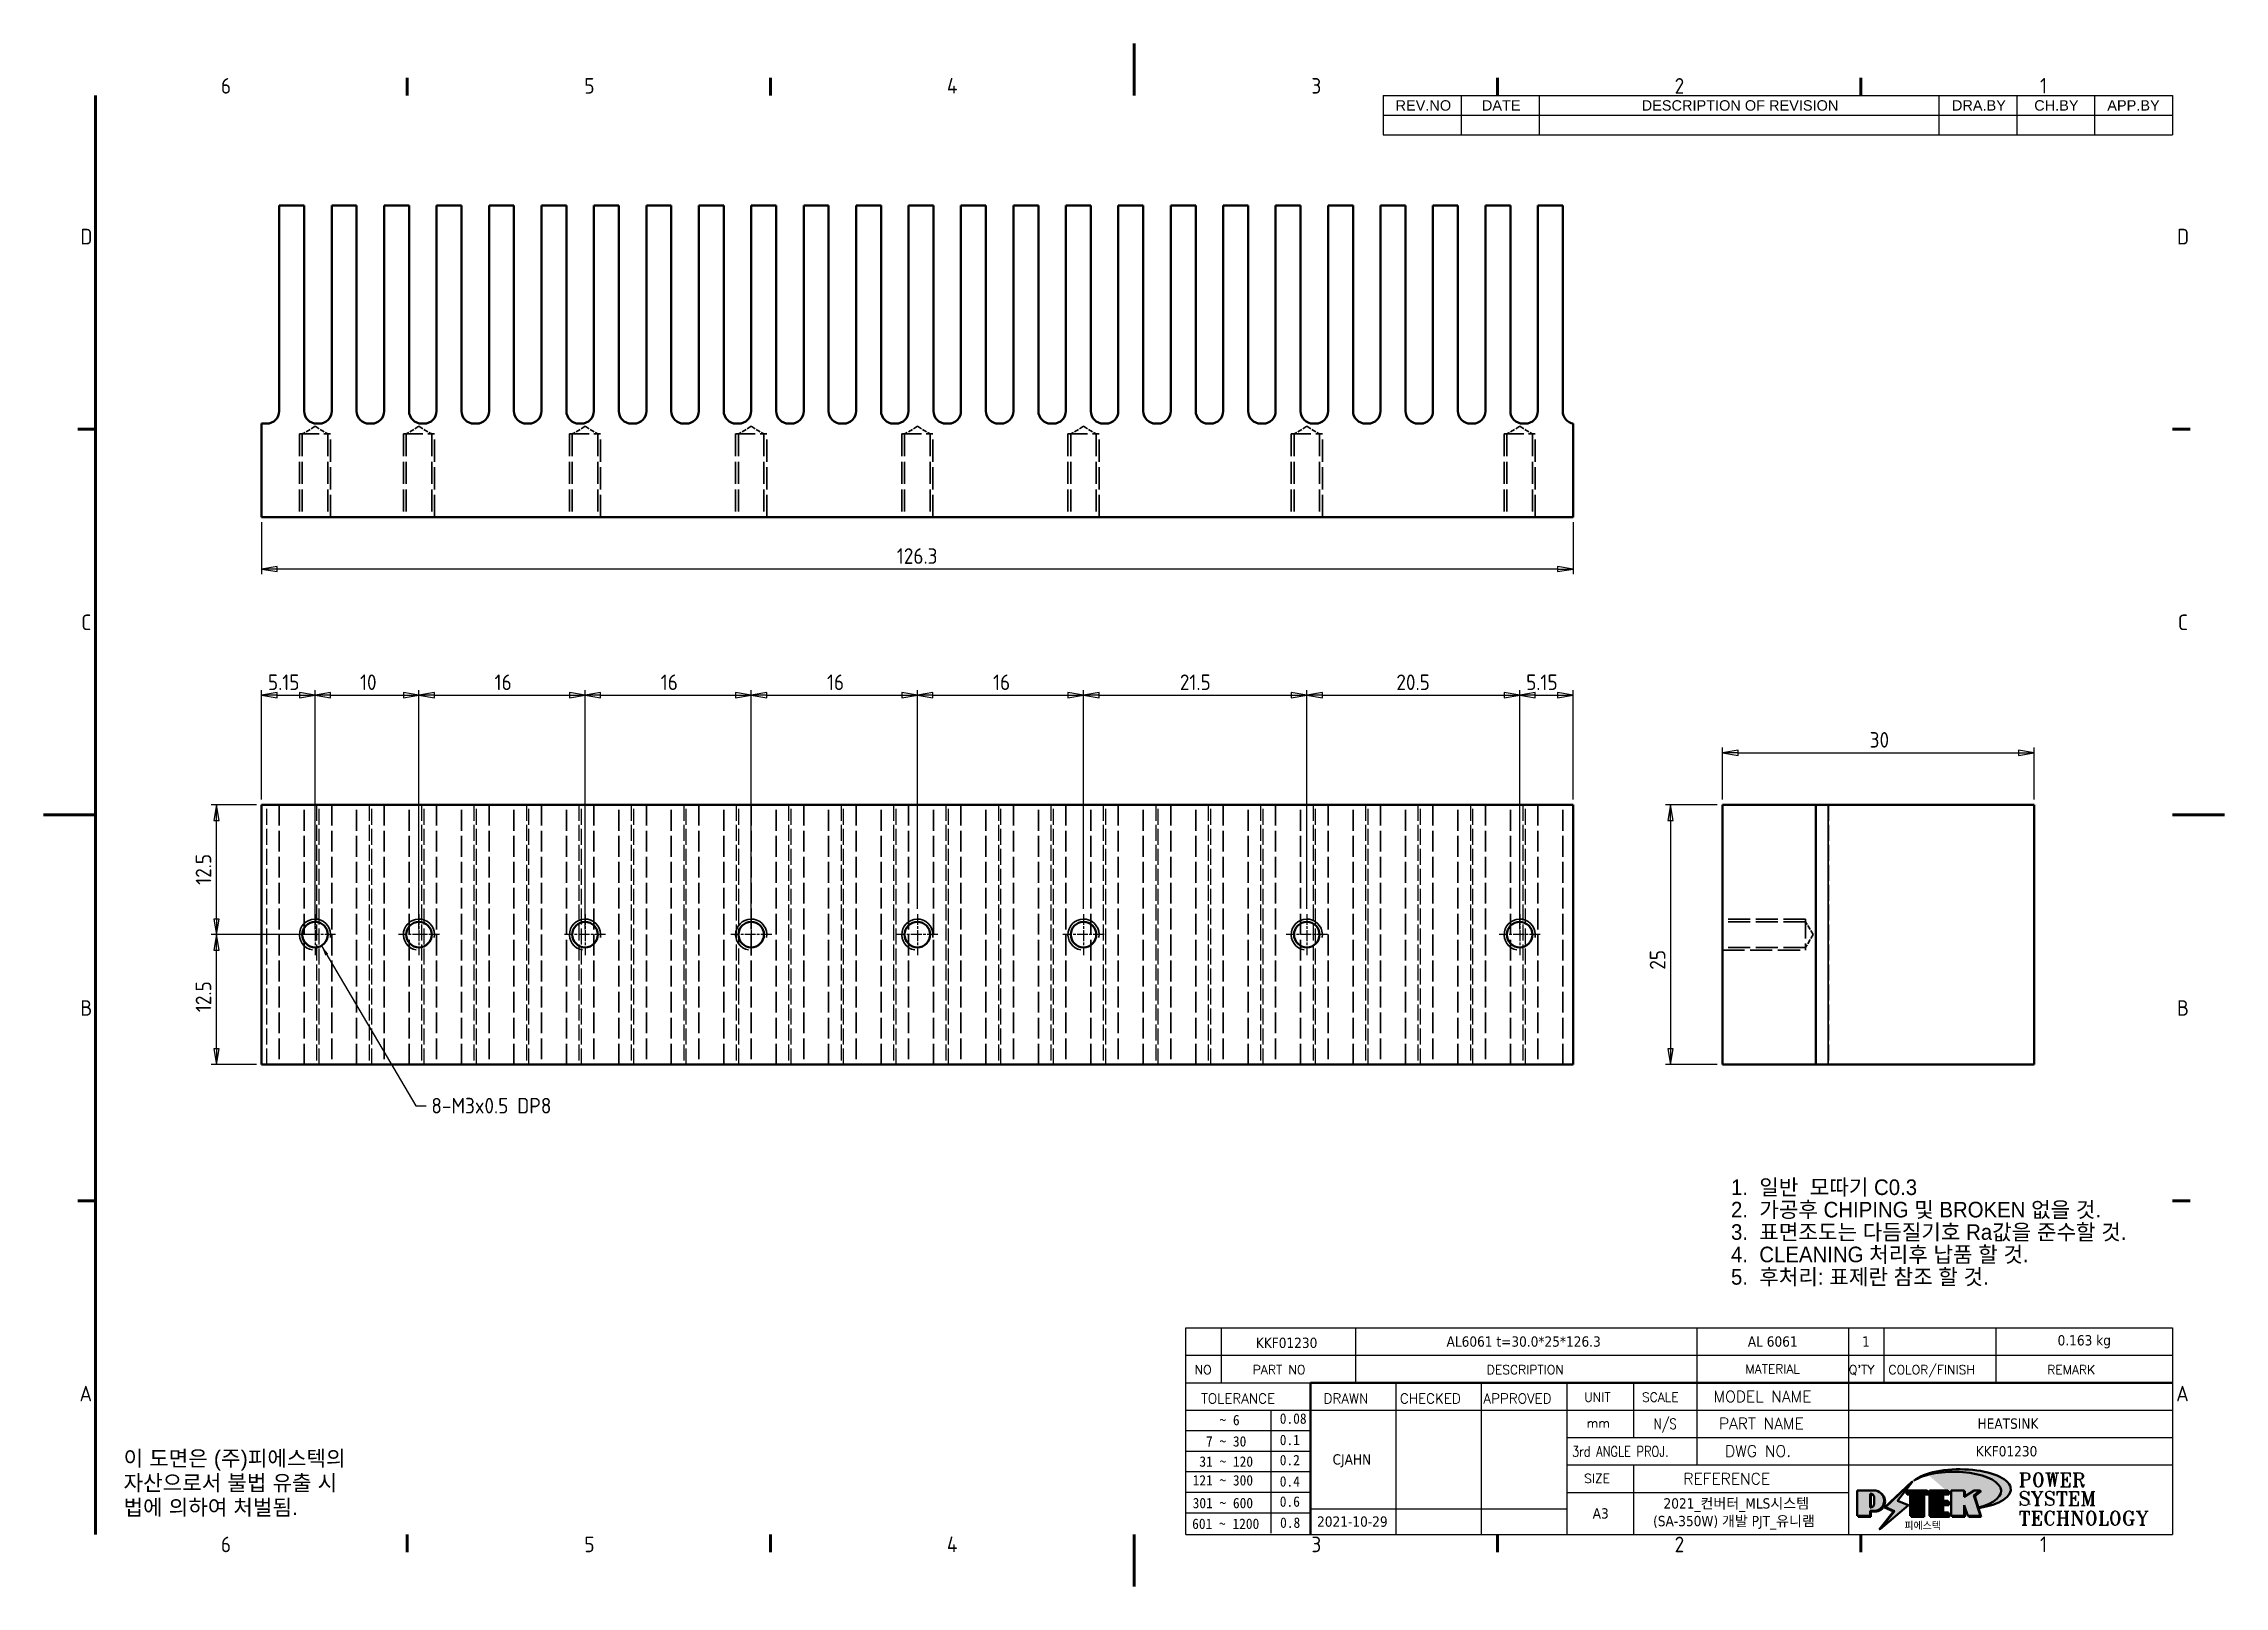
# Model space of a CAD drawing. Header units: millimetres. Extents: x 0 to 210, y 0 to 149.
import ezdxf
from ezdxf.enums import TextEntityAlignment as Align

# ---------------------------------------------------------------- set-up
doc = ezdxf.new("R2010")
doc.units = ezdxf.units.MM
doc.header["$LTSCALE"] = 0.5
doc.linetypes.add('CHAIN', pattern=[0.35429999999999995, 0.2362, -0.0295, 0.0591, -0.0295])
doc.linetypes.add('DASHED', pattern=[0.2067, 0.1654, -0.0413])
doc.layers.get('0').update_dxf_attribs({"lineweight": 25})
for name, color, linetype, lineweight in [('가려진 것(ISO)', 5, 'DASHED', 35), ('가려진 좁은 것(ISO)', 5, 'DASHED', 25), ('가시적인 것(ISO)', 7, 'Continuous', 50), ('가시적인 좁은 것(ISO)', 1, 'Continuous', 35), ('경계(ISO)', 7, 'Continuous', 70), ('기호(ISO)', 7, 'Continuous', 25), ('제목(ISO)', 5, 'Continuous', 50), ('중심 표식(ISO)', 1, 'Continuous', 25), ('치수(ISO)', 7, 'Continuous', 25), ('해치(ISO)', 1, 'Continuous', 18)]:
    doc.layers.add(name, color=color, linetype=linetype, lineweight=lineweight)
doc.styles.add('HAN_291', font='')
doc.styles.add('HAN_370', font='', dxfattribs={"width": 2})
doc.styles.add('ISO Proportional', font='arial.ttf')
doc.styles.add('ISO ProportionalPSTEK', font='isocp.shx')
doc.styles.add('RC_284', font='ROMANC.shx')
doc.styles.add('RC_287', font='ROMANC.shx')
doc.styles.add('RC_292', font='ROMANC.shx')
doc.styles.add('ROMANT_294', font='romant.shx')
doc.styles.add('주 문자 (JIS)', font='arial.ttf')
doc.styles.add('텍스트 스타일333', font='ROMANC.shx', dxfattribs={"width": 0.800000011920929})
doc.styles.add('텍스트 스타일359', font='tahoma.ttf')
doc.styles.get('HAN_291').set_extended_font_data('GulimChe')
doc.styles.get('HAN_370').set_extended_font_data('GulimChe')
doc.dimstyles.new('PSTEK', dxfattribs={"dimscale": 0.5, "dimtxt": 3, "dimasz": 3, "dimexe": 1, "dimexo": 1, "dimgap": 1, "dimtad": 1, "dimrnd": 1e-08, "dimdsep": 46, "dimtxsty": 'ISO ProportionalPSTEK', "dimblk": 'Filled-1', "dimcen": 0.09, "dimdle": 10, "dimclrd": 3, "dimclre": 3, "dimclrt": 1, "dimadec": 1, "dimazin": 2, "dimtfac": 1, "dimtmove": 0, "dimatfit": 3, "dimfxl": 0, "dimtolj": 1, "dimlwd": -1, "dimlwe": -1, "dimarcsym": 0})
doc.dimstyles.new('PSTEK$7', dxfattribs={"dimscale": 0.5, "dimtxt": 3, "dimasz": 2, "dimexe": 1, "dimexo": 1, "dimgap": 1, "dimtad": 1, "dimrnd": 1e-08, "dimdsep": 46, "dimtxsty": 'ISO ProportionalPSTEK', "dimblk": 'Filled-1', "dimcen": 0.09, "dimdle": 10, "dimclrd": 3, "dimclre": 3, "dimclrt": 1, "dimadec": 1, "dimazin": 2, "dimtfac": 1, "dimtmove": 0, "dimatfit": 3, "dimfxl": 0, "dimtolj": 1, "dimlwd": -1, "dimlwe": -1, "dimarcsym": 0})

msp = doc.modelspace()

# ---------------------------------------------------------------- texts
at = {"layer": '기호(ISO)', "color": 1, "insert": (37.33573516110015, 47.02041307915299), "char_height": 1.500000059604645, "width": 13.64041830301285, "attachment_point": 1, "line_spacing_factor": 0.5250000357627869, "style": 'ISO ProportionalPSTEK'}
msp.add_mtext('{8-M3x0.5 DP8}', dxfattribs=at)
at = {"layer": '기호(ISO)', "color": 7, "insert": (7.697312702442192, 13.07793198619655), "char_height": 1.500000059604645, "width": 25.62006913027125, "attachment_point": 1, "line_spacing_factor": 0.9442214965820312, "style": 'ISO Proportional'}
msp.add_mtext('{\\fArial|b0|i0;이 도면은 (주)피에스텍의\\P자산으로서 불법 유출 시 \\P법에 의하여 처벌됨.}', dxfattribs=at)

# ---------------------------------------------------------------- blocks, each defined once
blk = doc.blocks.new('경계 Default Border')
at = {"layer": '경계(ISO)'}
for p, q in [((70, 287.0000076293945), (70, 290.4000091552734)), ((140, 287.0000076293945), (140, 290.4000091552734)), ((280, 287.0000076293945), (280, 290.4000091552734)), ((350, 287.0000076293945), (350, 290.4000091552734)), ((10, 222.7499961853027), (6.599999666213989, 222.7499961853027)), ((410, 222.7499961853027), (413.4000015258789, 222.7499961853027)), ((10, 74.25000190734863), (6.599999666213989, 74.25000190734863)), ((410, 74.25000190734863), (413.4000015258789, 74.25000190734863)), ((70, 10), (70, 6.599999666213989)), ((140, 10), (140, 6.599999666213989)), ((280, 10), (280, 6.599999666213989)), ((350, 10), (350, 6.599999666213989))]:
    blk.add_line(p, q, dxfattribs=at)
at = {"layer": '경계(ISO)', "flags": 128}
for points in [[(210, 297.0000076293945), (210, 287.0000076293945)], [(10, 10), (10, 287.0000076293945)], [(0, 148.5000038146973), (10, 148.5000038146973)], [(420, 148.5000038146973), (410, 148.5000038146973)], [(210, 0), (210, 10)]]:
    blk.add_lwpolyline(points, dxfattribs=at)
at = {"layer": '경계(ISO)', "color": 1, "char_height": 3.00000011920929, "attachment_point": 7, "style": 'ISO ProportionalPSTEK'}
for s, insert in [('6', (34.14453946055966, 287.3713945155963)), ('5', (104.1445394605597, 287.3713945155963)), ('4', (173.9734701308116, 287.4)), ('3', (244.1685395229535, 287.3713945155963)), ('2', (314.127739416884, 287.3713945155963)), ('1', (384.4860661041481, 287.4)), ('D', (7.078270083685684, 258.3463944559917)), ('D', (410.878270202895, 258.3463944559917)), ('C', (7.244539400955009, 184.0963944559917)), ('C', (411.0445395201643, 184.0963944559917)), ('B', (7.078270083685684, 109.8463944559917)), ('B', (410.878270202895, 109.8463944559917)), ('A', (6.914400698149937, 35.61784856929444)), ('A', (410.7144008173592, 35.61784856929444)), ('6', (34.14453946055966, 6.57139439638704)), ('5', (104.1445394605597, 6.57139439638704)), ('4', (173.9734701308116, 6.59999988079071)), ('3', (244.1685395229535, 6.57139439638704)), ('2', (314.127739416884, 6.57139439638704)), ('1', (384.4860661041481, 6.59999988079071))]:
    blk.add_mtext(s, dxfattribs=dict(at, insert=insert))
blk = doc.blocks.new('제목 블록 PSTEK')
for color, points in [(252, [(317.2195697678507, 17.0593801673321), (322.0326348870767, 21.62682475217465), (322.2781991042243, 21.94392121864296), (317.0471853425802, 16.97985676345368), (318.7512090904202, 16.1899260703855), (316.0018030350395, 12.71868385740789), (316.3356552234328, 13.00206718743325), (318.9235935156908, 16.2694494742633)]), (5, [(321.6183518841322, 17.4193704504104), (319.5281351041078, 18.24969419629727), (322.4505835294948, 22.02344462252142), (317.2195697678507, 17.0593801673321), (318.9235935156908, 16.2694494742633), (316.1741874603099, 12.79820726128571)]), (1, [(324.4839107253602, 19.60711530335299), (325.2419748254881, 19.60711530335299), (325.2419748254881, 20.25857663940324), (321.2266040451076, 20.25857663940324), (321.2266040451076, 19.60711530335299), (321.9846681452406, 19.60711530335299), (321.9846681452406, 15.3430047401139), (324.4839107253602, 15.3430047401139)]), (252, [(321.9846681452406, 19.60711530335299), (321.4042753185749, 19.60711530335299), (321.4042753185749, 19.45905590879572), (321.9846681452406, 19.45905590879572)]), (252, [(324.6615819988275, 19.45905590879572), (325.4196460989604, 19.45905590879572), (325.4196460989604, 20.11051724484596), (325.2419748254881, 20.11051724484596), (325.2419748254881, 19.60711530335299), (324.4839107253602, 19.60711530335299), (324.4839107253602, 15.3430047401139), (322.1623394187076, 15.3430047401139), (322.1623394187076, 15.19494534555726), (324.6615819988275, 15.19494534555726)]), (1, [(329.2277337269622, 20.25857663940324), (325.65654113025, 20.25857663940324), (325.65654113025, 15.3430047401139), (329.3580259941756, 15.3430047401139), (329.3580259941756, 15.9944660761648), (328.1137701654877, 15.9944660761648), (328.1137701654877, 17.56360607323003), (329.2277337269622, 17.56360607323003), (329.2277337269622, 18.25543873810179), (328.1137701654877, 18.25543873810179), (328.1137701654877, 19.60711530335299), (329.2277337269622, 19.60711530335299)]), (252, [(328.2914414389548, 19.45905590879572), (329.4054050004294, 19.45905590879572), (329.4054050004294, 20.11051724484596), (329.2277337269622, 20.11051724484596), (329.2277337269622, 19.60711530335299), (328.1137701654877, 19.60711530335299), (328.1137701654877, 18.25543873810179), (328.2914414389548, 18.25543873810179)]), (252, [(328.2914414389548, 17.41554667867274), (329.4054050004294, 17.41554667867274), (329.4054050004294, 18.10737934354514), (329.2277337269622, 18.10737934354514), (329.2277337269622, 17.56360607323003), (328.1137701654877, 17.56360607323003), (328.1137701654877, 15.9944660761648), (328.2914414389548, 15.9944660761648)]), (1, [(332.3312149849806, 20.25857663940324), (329.8592894925411, 20.25857663940324), (329.8592894925411, 15.3430047401139), (332.3312149849806, 15.3430047401139), (332.3312149849806, 17.4318630164523), (333.0701931098801, 15.3430047401139), (335.4855464857051, 15.3430047401139), (334.2514536401189, 19.30614745124769), (335.4379594596742, 20.25857663940324), (334.3071782107978, 20.25857663940324), (332.3312149849806, 18.99741471888304)]), (252, [(332.5088862584528, 16.92964231796647), (332.3312149849806, 17.43186301645164), (332.3312149849806, 15.3430047401139), (330.0369607660135, 15.3430047401139), (330.0369607660135, 15.19494534555726), (332.5088862584528, 15.19494534555726)]), (252, [(332.5088862584528, 20.1105172448466), (332.3312149849806, 20.1105172448466), (332.3312149849806, 18.99741471888368), (332.5088862584528, 19.11081371413894)]), (252, [(335.6156307331414, 20.11051724484596), (335.2535118015555, 20.11051724484596), (334.2514536401189, 19.30614745124769), (335.4855464857051, 15.3430047401139), (333.1954852176545, 15.3430047401139), (333.2478643833523, 15.19494534555726), (335.6632177591723, 15.19494534555726), (334.4291249135862, 19.15808805669106)]), (252, [(329.5356972676428, 15.8464066816075), (329.3580259941756, 15.8464066816075), (329.3580259941756, 15.3430047401139), (325.8342124037171, 15.3430047401139), (325.8342124037171, 15.19494534555726), (329.5356972676428, 15.19494534555726)])]:
    blk.add_hatch(color=color).paths.add_polyline_path(points)
h = blk.add_hatch(color=1)
edge = h.paths.add_edge_path(flags=0)
edge.add_line((314.2242174273352, 19.60711530335299), (314.2242174273352, 17.00126995915134))
edge.add_line((314.2242174273352, 17.00126995915134), (314.3485873187598, 17.00126995915134))
edge.add_arc((314.3485873187598, 17.6527312952023), 0.6514613360509371, 270, 360)
edge.add_line((315.0000486548106, 17.6527312952023), (315.0000486548106, 18.95565396730211))
edge.add_arc((314.3485873187598, 18.95565396730212), 0.6514613360508712, 0, 90)
edge.add_line((314.3485873187598, 19.60711530335299), (314.2242174273352, 19.60711530335299))
edge = h.paths.add_edge_path()
edge.add_arc((314.9847713324306, 18.28938669179658), 1.969189947606664, 269.9999999999959, 450)
edge.add_line((314.9847713324306, 20.25857663940318), (311.7664314776902, 20.25857663940324))
edge.add_line((311.7664314776902, 20.25857663940324), (311.7664314776902, 15.3430047401139))
edge.add_line((311.7664314776902, 15.3430047401139), (314.2242174273352, 15.3430047401139))
edge.add_line((314.2242174273352, 15.3430047401139), (314.2242174273352, 16.32019674418991))
edge.add_line((314.2242174273352, 16.32019674418991), (314.9847713324307, 16.32019674418991))
h = blk.add_hatch(color=252)
edge = h.paths.add_edge_path()
edge.add_arc((314.9847713324309, 18.28938669179657), 1.969189947606666, 270, 406.8278729790604)
edge.add_arc((315.1624426058984, 18.1413272972396), 1.969189947606962, -90, 53.560984836317004, ccw=False)
edge.add_line((315.1624426058984, 16.17213734963263), (314.4018887008024, 16.17213734963263))
edge.add_line((314.4018887008024, 16.17213734963263), (314.4018887008024, 15.19494534555726))
edge.add_line((314.4018887008024, 15.19494534555726), (311.9441027511573, 15.19494534555726))
edge.add_line((311.9441027511573, 15.19494534555726), (311.9441027511573, 15.3430047401139))
edge.add_line((311.9441027511573, 15.3430047401139), (314.2242174273352, 15.3430047401139))
edge.add_line((314.2242174273352, 15.3430047401139), (314.2242174273352, 16.32019674418991))
edge.add_line((314.2242174273352, 16.32019674418991), (314.9847713324309, 16.32019674418991))
h = blk.add_hatch(color=252)
edge = h.paths.add_edge_path()
edge.add_line((314.4018887008024, 19.45905590879572), (314.5262585922315, 19.45905590879572))
edge.add_arc((314.5262585922314, 18.80759457274939), 0.6514613360463194, 60.4189348879147, 90.00000000000318, ccw=False)
edge.add_arc((314.3485873187602, 18.95565396730057), 0.6514613360524251, 39.96992292766206, 90.00000000009999)
edge.add_line((314.3485873187591, 19.60711530335307), (314.2242174273352, 19.60711530335298))
edge.add_line((314.2242174273352, 19.60711530335299), (314.2242174273352, 17.00126995915134))
edge.add_line((314.2242174273352, 17.00126995915134), (314.3485873187591, 17.00126995915134))
edge.add_arc((314.3485873187568, 17.652731295233), 0.6514613360816299, 270.0000000002, 274.6930825552478)
edge.add_line((314.4018887008024, 17.0034541317032), (314.4018887008024, 19.45905590879572))
at = {"layer": '해치(ISO)'}
h = blk.add_hatch(color=140, dxfattribs=at)
edge = h.paths.add_edge_path()
edge.add_ellipse((330.3660919371412, 20.15576403068321), major_axis=(9.100907360794343, 0), ratio=0.4069904968023172, start_angle=301.3098473703837, end_angle=507.7436900681698)
edge.add_ellipse((331.5340919371412, 20.4634168429492), major_axis=(-9.82350664112931, 0), ratio=0.3942600559756514, start_angle=111.51207141178469, end_angle=334.47025347086895, ccw=False)
edge.add_line((335.1363447531188, 16.8601935978785), (335.0955236905705, 16.99119398620872))
at = {"color": 180}
for p, q in [((182.475792979055, 11.79100474011392), (182.4757929790549, 51.56524660363496)), ((182.4757929790549, 51.56524660363496), (372.4757929537551, 51.56524660363496)), ((189.2651435055721, 51.56524660363496), (189.2651435055722, 41.00524660363494)), ((215.2152739891528, 41.00524660363494), (215.2152739891528, 51.56524660363496)), ((280.8758854511282, 51.56524660363496), (280.8758854511282, 41.00524660363494)), ((310.0881549537552, 51.56524660363496), (310.0881549537553, 41.00524660363494)), ((316.9044520275131, 51.56524660363496), (316.9044520275127, 41.00524660363494)), ((338.4566026226726, 51.56524660363496), (338.4566026226727, 41.00524660363494)), ((372.4757929537551, 51.56524660363496), (372.4757929537551, 11.79100474011389)), ((182.475792979055, 46.2852466036349), (372.4757929537551, 46.28524660363492)), ((182.475792979055, 41.00524660363493), (206.451475290024, 41.00524660363493)), ((222.9401812389276, 11.79100474011392), (222.9401812389276, 41.00524660363494)), ((239.4288871878316, 11.79100474011392), (239.4288871878316, 41.00524660363494)), ((255.9175931367356, 11.79100474011392), (255.9175931367356, 41.00524660363494)), ((268.6918866058747, 41.00524660363494), (268.6918866058747, 30.44524660363498)), ((280.8758854511282, 41.00524660363494), (280.8758854511282, 25.16524660363502)), ((310.088154953755, 41.00524660363494), (310.088154953755, 11.79100474011392)), ((182.475792979055, 35.72524660363497), (206.451475290024, 35.72524660363497)), ((198.8621818849491, 12.02524660363491), (198.8621818849491, 35.72524660363497)), ((206.451475290024, 35.72524660363497), (372.4757929537551, 35.72524660363497)), ((182.475792979055, 31.77524660363492), (206.451475290024, 31.77524660363492)), ((255.917593136736, 30.44524660363498), (372.4757929537552, 30.44524660363501)), ((182.475792979055, 27.82524660363487), (206.451475290024, 27.82524660363487)), ((182.475792979055, 23.87524660363505), (206.451475290024, 23.87524660363505)), ((255.9175931367359, 25.16524660363502), (372.4757929537552, 25.165246603635)), ((268.6918866058744, 25.16524660363502), (268.6918866058744, 11.79100474011392)), ((182.475792979055, 19.92524660363478), (206.451475290024, 19.92524660363478)), ((255.9175931367359, 19.88524660363481), (310.0881549537553, 19.88524660363481)), ((182.475792979055, 15.97524660363496), (206.451475290024, 15.97524660363496)), ((206.451475290024, 16.74100474011396), (255.9175931367359, 16.74100474011396)), ((182.475792979055, 11.79100474011392), (372.4757929537551, 11.79100474011389))]:
    blk.add_line(p, q, dxfattribs=at)
at = {"color": 7, "linetype": 'Continuous', "lineweight": 25}
blk.add_line((182.4771903250938, 46.27967054998719), (231.7273669611342, 46.27967054998717), dxfattribs=at)
at = {"color": 7, "lineweight": 50}
for p, q in [((206.4514752900237, 11.79100474011392), (206.4514752900237, 41.00524660363494)), ((206.451475290024, 41.00524660363494), (372.4757929537551, 41.00524660363496))]:
    blk.add_line(p, q, dxfattribs=at)
at = {"color": 7}
for p, q in [((322.2781991042243, 21.94392121864296), (317.0471853425802, 16.97985676345368)), ((322.4505835294948, 22.02344462252142), (317.2195697678507, 17.0593801673321)), ((317.2195697678507, 17.0593801673321), (322.0326348870767, 21.62682475217465)), ((319.5281351041078, 18.24969419629727), (322.4505835294948, 22.02344462252142)), ((322.0326348870767, 21.62682475217465), (322.2781991042243, 21.94392121864296)), ((311.7664314776902, 20.25900474011391), (311.7664314776902, 15.34300474011391)), ((314.9847713324309, 20.25857663940324), (311.7664314776902, 20.25857663940324)), ((314.9847713324309, 20.25857663940324), (311.7664314776902, 20.25857663940324)), ((311.7664314776902, 20.25857663940324), (311.7664314776902, 15.3430047401139)), ((314.2242174273352, 17.00126995915134), (314.2242174273352, 19.60711530335299)), ((314.2242174273352, 19.60711530335299), (314.3485873187591, 19.60711530335299)), ((314.3485873187591, 19.60711530335299), (314.2242174273352, 19.60711530335299)), ((314.2242174273352, 19.60711530335299), (314.2242174273352, 17.00126995915134)), ((314.2242174273352, 17.00126995915134), (314.2242174273352, 19.60711530335299)), ((314.2242174273352, 19.60711530335299), (314.3485873187591, 19.60711530335299)), ((314.3485873187591, 17.00126995915134), (314.2242174273352, 17.00126995915134)), ((314.2242174273352, 17.00126995915134), (314.3485873187591, 17.00126995915134)), ((314.3485873187591, 17.00126995915134), (314.2242174273352, 17.00126995915134)), ((314.4018887008024, 19.45905590879572), (314.5262585922314, 19.45905590879572)), ((314.4018887008024, 17.0034541317032), (314.4018887008024, 19.45905590879572)), ((315.0000486548106, 18.95565396730275), (315.0000486548106, 17.65273129520161)), ((315.0000486548106, 18.95565396730275), (315.0000486548106, 17.65273129520161)), ((316.1741874603099, 12.79820726128571), (321.6183518841322, 17.4193704504104)), ((317.0471853425802, 16.97985676345368), (318.7512090904202, 16.1899260703855)), ((318.9235935156908, 16.2694494742633), (317.2195697678507, 17.0593801673321)), ((317.2195697678507, 17.0593801673321), (318.9235935156908, 16.2694494742633)), ((321.6183518841322, 17.4193704504104), (319.5281351041078, 18.24969419629727)), ((325.2419748254881, 20.25857663940324), (321.2266040451076, 20.25857663940324)), ((321.2266040451076, 20.25857663940324), (321.2266040451076, 19.60711530335299)), ((325.2419748254881, 20.25857663940324), (321.2266040451076, 20.25857663940324)), ((321.2266040451076, 20.25857663940324), (321.2266040451076, 19.60711530335299)), ((321.2266040451076, 19.60711530335299), (321.9846681452406, 19.60711530335299)), ((321.2266040451076, 19.60711530335299), (321.9846681452406, 19.60711530335299)), ((321.4042753185749, 19.60711530335299), (321.4042753185749, 19.45905590879572)), ((321.9846681452406, 19.60711530335299), (321.4042753185749, 19.60711530335299)), ((321.4042753185749, 19.45905590879572), (321.9846681452406, 19.45905590879572)), ((321.9846681452406, 19.60711530335299), (321.9846681452406, 15.3430047401139)), ((321.9846681452406, 19.45905590879572), (321.9846681452406, 19.60711530335299)), ((321.9846681452406, 19.60711530335299), (321.9846681452406, 15.3430047401139)), ((324.4839107253602, 19.60711530335299), (325.2419748254881, 19.60711530335299)), ((324.4839107253602, 15.3430047401139), (324.4839107253602, 19.60711530335299)), ((325.2419748254881, 19.60711530335299), (324.4839107253602, 19.60711530335299)), ((324.4839107253602, 19.60711530335299), (324.4839107253602, 15.3430047401139)), ((324.4839107253602, 19.60711530335299), (325.2419748254881, 19.60711530335299)), ((324.4839107253602, 15.3430047401139), (324.4839107253602, 19.60711530335299)), ((324.6615819988275, 19.45905590879572), (325.4196460989604, 19.45905590879572)), ((324.6615819988275, 15.19494534555726), (324.6615819988275, 19.45905590879572)), ((325.2419748254881, 19.60711530335299), (325.2419748254881, 20.25857663940324)), ((325.2419748254881, 19.60711530335299), (325.2419748254881, 20.25857663940324)), ((325.4196460989604, 20.11051724484596), (325.2419748254881, 20.11051724484596)), ((325.2419748254881, 20.11051724484596), (325.2419748254881, 19.60711530335299)), ((325.4196460989604, 19.45905590879572), (325.4196460989604, 20.11051724484596)), ((329.2277337269622, 20.25857663940324), (325.65654113025, 20.25857663940324)), ((325.65654113025, 20.25857663940324), (325.65654113025, 15.3430047401139)), ((325.65654113025, 20.25857663940324), (325.65654113025, 15.3430047401139)), ((329.2277337269622, 20.25857663940324), (325.65654113025, 20.25857663940324)), ((328.1137701654877, 18.25543873810179), (328.1137701654877, 19.60711530335299)), ((328.1137701654877, 19.60711530335299), (329.2277337269622, 19.60711530335299)), ((329.2277337269622, 19.60711530335299), (328.1137701654877, 19.60711530335299)), ((328.1137701654877, 19.60711530335299), (328.1137701654877, 18.25543873810179)), ((328.1137701654877, 18.25543873810179), (328.1137701654877, 19.60711530335299)), ((328.1137701654877, 19.60711530335299), (329.2277337269622, 19.60711530335299)), ((329.2277337269622, 18.25543873810179), (328.1137701654877, 18.25543873810179)), ((328.1137701654877, 18.25543873810179), (328.2914414389548, 18.25543873810179)), ((329.2277337269622, 18.25543873810179), (328.1137701654877, 18.25543873810179)), ((328.1137701654877, 17.56360607323003), (329.2277337269622, 17.56360607323003)), ((328.1137701654877, 15.9944660761648), (328.1137701654877, 17.56360607323003)), ((329.2277337269622, 17.56360607323003), (328.1137701654877, 17.56360607323003)), ((328.1137701654877, 17.56360607323003), (328.1137701654877, 15.9944660761648)), ((328.1137701654877, 17.56360607323003), (329.2277337269622, 17.56360607323003)), ((328.1137701654877, 15.9944660761648), (328.1137701654877, 17.56360607323003)), ((328.2914414389548, 18.25543873810179), (328.2914414389548, 19.45905590879572)), ((328.2914414389548, 19.45905590879572), (329.4054050004294, 19.45905590879572)), ((328.2914414389548, 15.9944660761648), (328.2914414389548, 17.41554667867274)), ((328.2914414389548, 17.41554667867274), (329.4054050004294, 17.41554667867274)), ((329.2277337269622, 19.60711530335299), (329.2277337269622, 20.25857663940324)), ((329.2277337269622, 19.60711530335299), (329.2277337269622, 20.25857663940324)), ((329.4054050004294, 20.11051724484596), (329.2277337269622, 20.11051724484596)), ((329.2277337269622, 20.11051724484596), (329.2277337269622, 19.60711530335299)), ((329.2277337269622, 17.56360607323003), (329.2277337269622, 18.25543873810179)), ((329.2277337269622, 17.56360607323003), (329.2277337269622, 18.25543873810179)), ((329.4054050004294, 18.10737934354514), (329.2277337269622, 18.10737934354514)), ((329.2277337269622, 18.10737934354514), (329.2277337269622, 17.56360607323003)), ((329.4054050004294, 19.45905590879572), (329.4054050004294, 20.11051724484596)), ((329.4054050004294, 17.41554667867274), (329.4054050004294, 18.10737934354514)), ((332.3312149849806, 20.25857663940324), (329.8592894925411, 20.25857663940324)), ((329.8592894925411, 20.25857663940324), (329.8592894925411, 15.3430047401139)), ((329.8592894925411, 20.25857663940324), (329.8592894925411, 15.3430047401139)), ((332.3312149849806, 20.25857663940324), (329.8592894925411, 20.25857663940324)), ((334.3071782107978, 20.25857663940324), (332.3312149849806, 18.99741471888304)), ((332.3312149849806, 18.99741471888304), (332.3312149849806, 20.25857663940324)), ((334.3071782107978, 20.25857663940324), (332.3312149849806, 18.99741471888304)), ((332.3312149849806, 18.99741471888304), (332.3312149849806, 20.25857663940324)), ((332.5088862584528, 20.1105172448466), (332.3312149849806, 20.1105172448466)), ((332.3312149849806, 20.1105172448466), (332.3312149849806, 18.99741471888368)), ((332.3312149849806, 18.99741471888368), (332.5088862584528, 19.11081371413894)), ((332.3312149849806, 17.4318630164523), (333.0701931098801, 15.3430047401139)), ((332.3312149849806, 15.3430047401139), (332.3312149849806, 17.4318630164523)), ((332.5088862584528, 16.92964231796647), (332.3312149849806, 17.43186301645164)), ((332.3312149849806, 17.43186301645164), (332.3312149849806, 15.3430047401139)), ((332.3312149849806, 17.4318630164523), (333.0701931098801, 15.3430047401139)), ((332.3312149849806, 15.3430047401139), (332.3312149849806, 17.4318630164523)), ((332.5088862584528, 19.11081371413894), (332.5088862584528, 20.1105172448466)), ((332.5088862584528, 15.19494534555726), (332.5088862584528, 16.92964231796647)), ((334.2514536401189, 19.30614745124769), (335.4379594596742, 20.25857663940324)), ((334.2514536401189, 19.30614745124769), (335.4379594596742, 20.25857663940324)), ((335.2535118015555, 20.11051724484596), (334.2514536401189, 19.30614745124769)), ((335.4855464857051, 15.3430047401139), (334.2514536401189, 19.30614745124769)), ((334.2514536401189, 19.30614745124769), (335.4855464857051, 15.3430047401139)), ((335.4855464857051, 15.3430047401139), (334.2514536401189, 19.30614745124769)), ((335.4379594596742, 20.25857663940324), (334.3071782107978, 20.25857663940324)), ((335.4379594596742, 20.25857663940324), (334.3071782107978, 20.25857663940324)), ((334.4291249135862, 19.15808805669104), (335.6156307331414, 20.11051724484596)), ((335.6632177591723, 15.19494534555726), (334.4291249135862, 19.15808805669104)), ((335.6156307331414, 20.11051724484596), (335.2535118015555, 20.11051724484596)), ((345.0447381189468, 17.50375595811051), (344.9867755289346, 17.689895936919)), ((311.7664314776902, 15.3430047401139), (314.2242174273352, 15.3430047401139)), ((311.7664314776902, 15.3430047401139), (314.2242174273352, 15.3430047401139)), ((314.2242174273352, 15.3430047401139), (311.9441027511573, 15.3430047401139)), ((311.9441027511573, 15.3430047401139), (311.9441027511573, 15.19494534555726)), ((311.9441027511573, 15.19494534555726), (314.4018887008024, 15.19494534555726)), ((314.2242174273352, 16.32019674418991), (314.9847713324309, 16.32019674418991)), ((314.2242174273352, 15.3430047401139), (314.2242174273352, 16.32019674418991)), ((314.9847713324309, 16.32019674418991), (314.2242174273352, 16.32019674418991)), ((314.2242174273352, 16.32019674418991), (314.2242174273352, 15.3430047401139)), ((314.2242174273352, 16.32019674418991), (314.9847713324309, 16.32019674418991)), ((314.2242174273352, 15.3430047401139), (314.2242174273352, 16.32019674418991)), ((314.4018887008024, 16.17213734963263), (315.162442605898, 16.17213734963263)), ((314.4018887008024, 15.19494534555726), (314.4018887008024, 16.17213734963263)), ((318.7512090904202, 16.1899260703855), (316.0018030350395, 12.71868385740789)), ((316.0018030350395, 12.71868385740789), (316.3356552234328, 13.00206718743325)), ((318.9235935156908, 16.2694494742633), (316.1741874603099, 12.79820726128571)), ((316.3356552234328, 13.00206718743325), (318.9235935156908, 16.2694494742633)), ((321.9846681452406, 15.3430047401139), (324.4839107253602, 15.3430047401139)), ((321.9846681452406, 15.3430047401139), (324.4839107253602, 15.3430047401139)), ((324.4839107253602, 15.3430047401139), (322.1623394187076, 15.3430047401139)), ((322.1623394187076, 15.3430047401139), (322.1623394187076, 15.19494534555726)), ((322.1623394187076, 15.19494534555726), (324.6615819988275, 15.19494534555726)), ((325.65654113025, 15.3430047401139), (329.3580259941756, 15.3430047401139)), ((325.65654113025, 15.3430047401139), (329.3580259941756, 15.3430047401139)), ((329.3580259941756, 15.3430047401139), (325.8342124037171, 15.3430047401139)), ((325.8342124037171, 15.3430047401139), (325.8342124037171, 15.19494534555726)), ((325.8342124037171, 15.19494534555726), (329.5356972676428, 15.19494534555726)), ((329.3580259941756, 15.9944660761648), (328.1137701654877, 15.9944660761648)), ((328.1137701654877, 15.9944660761648), (328.2914414389548, 15.9944660761648)), ((329.3580259941756, 15.9944660761648), (328.1137701654877, 15.9944660761648)), ((329.3580259941756, 15.3430047401139), (329.3580259941756, 15.9944660761648)), ((329.3580259941756, 15.3430047401139), (329.3580259941756, 15.9944660761648)), ((329.5356972676428, 15.8464066816075), (329.3580259941756, 15.8464066816075)), ((329.3580259941756, 15.8464066816075), (329.3580259941756, 15.3430047401139)), ((329.5356972676428, 15.19494534555726), (329.5356972676428, 15.8464066816075)), ((329.8592894925411, 15.3430047401139), (332.3312149849806, 15.3430047401139)), ((329.8592894925411, 15.3430047401139), (332.3312149849806, 15.3430047401139)), ((332.3312149849806, 15.3430047401139), (330.0369607660135, 15.3430047401139)), ((330.0369607660135, 15.3430047401139), (330.0369607660135, 15.19494534555726)), ((330.0369607660135, 15.19494534555726), (332.5088862584528, 15.19494534555726)), ((333.0701931098801, 15.3430047401139), (335.4855464857051, 15.3430047401139)), ((333.0701931098801, 15.3430047401139), (335.4855464857051, 15.3430047401139)), ((335.4855464857051, 15.3430047401139), (333.1954852176545, 15.3430047401139)), ((333.1954852176545, 15.3430047401139), (333.2478643833523, 15.19494534555726)), ((333.2478643833523, 15.19494534555726), (335.6632177591723, 15.19494534555726))]:
    blk.add_line(p, q, dxfattribs=at)
at = {"color": 5}
for p, q in [((322.4505835294948, 22.02344462252142), (317.2195697678507, 17.0593801673321)), ((319.5281351041078, 18.24969419629727), (322.4505835294948, 22.02344462252142)), ((316.1741874603099, 12.79820726128571), (321.6183518841322, 17.4193704504104)), ((317.2195697678507, 17.0593801673321), (318.9235935156908, 16.2694494742633)), ((321.6183518841322, 17.4193704504104), (319.5281351041078, 18.24969419629727)), ((318.9235935156908, 16.2694494742633), (316.1741874603099, 12.79820726128571))]:
    blk.add_line(p, q, dxfattribs=at)
at = {"color": 1}
for p, q in [((314.9847713324309, 20.25857663940324), (311.7664314776902, 20.25857663940324)), ((311.7664314776902, 20.25857663940324), (311.7664314776902, 15.3430047401139)), ((314.2242174273352, 17.00126995915134), (314.2242174273352, 19.60711530335299)), ((314.2242174273352, 19.60711530335299), (314.3485873187591, 19.60711530335299)), ((314.3485873187591, 17.00126995915134), (314.2242174273352, 17.00126995915134)), ((315.0000486548106, 18.95565396730275), (315.0000486548106, 17.65273129520161)), ((325.2419748254881, 20.25857663940324), (321.2266040451076, 20.25857663940324)), ((321.2266040451076, 20.25857663940324), (321.2266040451076, 19.60711530335299)), ((321.2266040451076, 19.60711530335299), (321.9846681452406, 19.60711530335299)), ((321.9846681452406, 19.60711530335299), (321.9846681452406, 15.3430047401139)), ((324.4839107253602, 19.60711530335299), (325.2419748254881, 19.60711530335299)), ((324.4839107253602, 15.3430047401139), (324.4839107253602, 19.60711530335299)), ((325.2419748254881, 19.60711530335299), (325.2419748254881, 20.25857663940324)), ((329.2277337269622, 20.25857663940324), (325.65654113025, 20.25857663940324)), ((325.65654113025, 20.25857663940324), (325.65654113025, 15.3430047401139)), ((328.1137701654877, 18.25543873810179), (328.1137701654877, 19.60711530335299)), ((328.1137701654877, 19.60711530335299), (329.2277337269622, 19.60711530335299)), ((329.2277337269622, 18.25543873810179), (328.1137701654877, 18.25543873810179)), ((328.1137701654877, 17.56360607323003), (329.2277337269622, 17.56360607323003)), ((328.1137701654877, 15.9944660761648), (328.1137701654877, 17.56360607323003)), ((329.2277337269622, 19.60711530335299), (329.2277337269622, 20.25857663940324)), ((329.2277337269622, 17.56360607323003), (329.2277337269622, 18.25543873810179)), ((332.3312149849806, 20.25857663940324), (329.8592894925411, 20.25857663940324)), ((329.8592894925411, 20.25857663940324), (329.8592894925411, 15.3430047401139)), ((334.3071782107978, 20.25857663940324), (332.3312149849806, 18.99741471888304)), ((332.3312149849806, 18.99741471888304), (332.3312149849806, 20.25857663940324)), ((332.3312149849806, 17.4318630164523), (333.0701931098801, 15.3430047401139)), ((332.3312149849806, 15.3430047401139), (332.3312149849806, 17.4318630164523)), ((334.2514536401189, 19.30614745124769), (335.4379594596742, 20.25857663940324)), ((335.4855464857051, 15.3430047401139), (334.2514536401189, 19.30614745124769)), ((335.4379594596742, 20.25857663940324), (334.3071782107978, 20.25857663940324)), ((311.7664314776902, 15.3430047401139), (314.2242174273352, 15.3430047401139)), ((314.2242174273352, 16.32019674418991), (314.9847713324309, 16.32019674418991)), ((314.2242174273352, 15.3430047401139), (314.2242174273352, 16.32019674418991)), ((321.9846681452406, 15.3430047401139), (324.4839107253602, 15.3430047401139)), ((325.65654113025, 15.3430047401139), (329.3580259941756, 15.3430047401139)), ((329.3580259941756, 15.9944660761648), (328.1137701654877, 15.9944660761648)), ((329.3580259941756, 15.3430047401139), (329.3580259941756, 15.9944660761648)), ((329.8592894925411, 15.3430047401139), (332.3312149849806, 15.3430047401139)), ((333.0701931098801, 15.3430047401139), (335.4855464857051, 15.3430047401139))]:
    blk.add_line(p, q, dxfattribs=at)
at = {"color": 7}
for centre, radius, start, end in [((314.3485873187598, 18.95565396730211), 0.6514613360508712, 0, 90), ((314.3485873187602, 18.95565396730057), 0.6514613360524251, 39.96992292766117, 90), ((314.3485873187598, 18.95565396730212), 0.6514613360508712, 0, 90), ((314.3485873187597, 17.65273129520228), 0.6514613360509381, 270, 0), ((314.3485873187598, 17.6527312952023), 0.6514613360509381, 270, 0), ((314.3485873187568, 17.652731295233), 0.6514613360816299, 270, 274.6930825552478), ((314.5262585922314, 18.80759457274939), 0.6514613360463193, 60.41893488791137, 90), ((314.9847713324309, 18.28938669179658), 1.969189947606665, 270, 90), ((314.9847713324309, 18.28938669179658), 1.969189947606665, 270, 90), ((314.9847713324307, 18.2893866917965), 1.969189947606594, 270, 46.82787297909833), ((315.1624426058984, 18.1413272972396), 1.969189947606961, 270, 53.56098483636067)]:
    blk.add_arc(centre, radius, start, end, dxfattribs=at)
at = {"color": 1}
for centre, radius, start, end in [((314.3485873187598, 18.95565396730211), 0.6514613360508712, 0, 90), ((314.3485873187598, 17.6527312952023), 0.6514613360509381, 270, 0), ((314.9847713324309, 18.28938669179657), 1.969189947606665, 270, 90)]:
    blk.add_arc(centre, radius, start, end, dxfattribs=at)
at = {"layer": '제목(ISO)'}
for p, q in [((322.2781991042243, 21.94392121864296), (317.0471853425802, 16.97985676345368)), ((322.4505835294948, 22.02344462252142), (317.2195697678507, 17.0593801673321)), ((317.2195697678507, 17.0593801673321), (322.0326348870767, 21.62682475217465)), ((319.5281351041078, 18.24969419629727), (322.4505835294948, 22.02344462252142)), ((322.0326348870767, 21.62682475217465), (322.2781991042243, 21.94392121864296)), ((314.9847713324306, 20.25857663940324), (311.7664314776902, 20.25857663940324)), ((311.7664314776902, 20.25857663940324), (311.7664314776902, 15.3430047401139)), ((314.2242174273352, 17.00126995915134), (314.2242174273352, 19.60711530335299)), ((314.2242174273352, 19.60711530335299), (314.3485873187598, 19.60711530335299)), ((314.3485873187591, 19.60711530335299), (314.2242174273352, 19.60711530335299)), ((314.2242174273352, 19.60711530335299), (314.2242174273352, 17.00126995915134)), ((314.3485873187598, 17.00126995915134), (314.2242174273352, 17.00126995915134)), ((314.2242174273352, 17.00126995915134), (314.3485873187591, 17.00126995915134)), ((314.4018887008024, 19.45905590879572), (314.5262585922314, 19.45905590879572)), ((314.4018887008024, 17.0034541317032), (314.4018887008024, 19.45905590879572)), ((315.0000486548106, 18.95565396730211), (315.0000486548106, 17.6527312952023)), ((316.1741874603099, 12.79820726128571), (321.6183518841322, 17.4193704504104)), ((317.0471853425802, 16.97985676345368), (318.7512090904202, 16.1899260703855)), ((317.2195697678507, 17.0593801673321), (318.9235935156908, 16.2694494742633)), ((318.9235935156908, 16.2694494742633), (317.2195697678507, 17.0593801673321)), ((321.6183518841322, 17.4193704504104), (319.5281351041078, 18.24969419629727)), ((325.2419748254881, 20.25857663940324), (321.2266040451076, 20.25857663940324)), ((321.2266040451076, 20.25857663940324), (321.2266040451076, 19.60711530335299)), ((321.2266040451076, 19.60711530335299), (321.9846681452406, 19.60711530335299)), ((321.9846681452406, 19.60711530335299), (321.4042753185749, 19.60711530335299)), ((321.4042753185749, 19.60711530335299), (321.4042753185749, 19.45905590879572)), ((321.4042753185749, 19.45905590879572), (321.9846681452406, 19.45905590879572)), ((321.9846681452406, 19.60711530335299), (321.9846681452406, 15.3430047401139)), ((321.9846681452406, 19.45905590879572), (321.9846681452406, 19.60711530335299)), ((324.4839107253602, 19.60711530335299), (325.2419748254881, 19.60711530335299)), ((324.4839107253602, 15.3430047401139), (324.4839107253602, 19.60711530335299)), ((325.2419748254881, 19.60711530335299), (324.4839107253602, 19.60711530335299)), ((324.4839107253602, 19.60711530335299), (324.4839107253602, 15.3430047401139)), ((324.6615819988275, 19.45905590879572), (325.4196460989604, 19.45905590879572)), ((324.6615819988275, 15.19494534555726), (324.6615819988275, 19.45905590879572)), ((325.2419748254881, 19.60711530335299), (325.2419748254881, 20.25857663940324)), ((325.4196460989604, 20.11051724484596), (325.2419748254881, 20.11051724484596)), ((325.2419748254881, 20.11051724484596), (325.2419748254881, 19.60711530335299)), ((325.4196460989604, 19.45905590879572), (325.4196460989604, 20.11051724484596)), ((329.2277337269622, 20.25857663940324), (325.65654113025, 20.25857663940324)), ((325.65654113025, 20.25857663940324), (325.65654113025, 15.3430047401139)), ((328.1137701654877, 18.25543873810179), (328.1137701654877, 19.60711530335299)), ((328.1137701654877, 19.60711530335299), (329.2277337269622, 19.60711530335299)), ((329.2277337269622, 19.60711530335299), (328.1137701654877, 19.60711530335299)), ((328.1137701654877, 19.60711530335299), (328.1137701654877, 18.25543873810179)), ((329.2277337269622, 18.25543873810179), (328.1137701654877, 18.25543873810179)), ((328.1137701654877, 18.25543873810179), (328.2914414389548, 18.25543873810179)), ((328.1137701654877, 15.9944660761648), (328.1137701654877, 17.56360607323003)), ((328.1137701654877, 17.56360607323003), (329.2277337269622, 17.56360607323003)), ((329.2277337269622, 17.56360607323003), (328.1137701654877, 17.56360607323003)), ((328.1137701654877, 17.56360607323003), (328.1137701654877, 15.9944660761648)), ((328.2914414389548, 19.45905590879572), (329.4054050004294, 19.45905590879572)), ((328.2914414389548, 18.25543873810179), (328.2914414389548, 19.45905590879572)), ((328.2914414389548, 17.41554667867274), (329.4054050004294, 17.41554667867274)), ((328.2914414389548, 15.9944660761648), (328.2914414389548, 17.41554667867274)), ((329.2277337269622, 19.60711530335299), (329.2277337269622, 20.25857663940324)), ((329.4054050004294, 20.11051724484596), (329.2277337269622, 20.11051724484596)), ((329.2277337269622, 20.11051724484596), (329.2277337269622, 19.60711530335299)), ((329.2277337269622, 17.56360607323003), (329.2277337269622, 18.25543873810179)), ((329.4054050004294, 18.10737934354514), (329.2277337269622, 18.10737934354514)), ((329.2277337269622, 18.10737934354514), (329.2277337269622, 17.56360607323003)), ((329.4054050004294, 19.45905590879572), (329.4054050004294, 20.11051724484596)), ((329.4054050004294, 17.41554667867274), (329.4054050004294, 18.10737934354514)), ((332.3312149849806, 20.25857663940324), (329.8592894925411, 20.25857663940324)), ((329.8592894925411, 20.25857663940324), (329.8592894925411, 15.3430047401139)), ((334.3071782107978, 20.25857663940324), (332.3312149849806, 18.99741471888304)), ((332.3312149849806, 18.99741471888304), (332.3312149849806, 20.25857663940324)), ((332.5088862584528, 20.1105172448466), (332.3312149849806, 20.1105172448466)), ((332.3312149849806, 20.1105172448466), (332.3312149849806, 18.99741471888368)), ((332.3312149849806, 18.99741471888368), (332.5088862584528, 19.11081371413894)), ((332.3312149849806, 15.3430047401139), (332.3312149849806, 17.4318630164523)), ((332.3312149849806, 17.4318630164523), (333.0701931098801, 15.3430047401139)), ((332.5088862584528, 16.92964231796647), (332.3312149849806, 17.43186301645164)), ((332.3312149849806, 17.43186301645164), (332.3312149849806, 15.3430047401139)), ((332.5088862584528, 19.11081371413894), (332.5088862584528, 20.1105172448466)), ((332.5088862584528, 15.19494534555726), (332.5088862584528, 16.92964231796647)), ((334.2514536401189, 19.30614745124769), (335.4379594596742, 20.25857663940324)), ((335.2535118015555, 20.11051724484596), (334.2514536401189, 19.30614745124769)), ((335.4855464857051, 15.3430047401139), (334.2514536401189, 19.30614745124769)), ((334.2514536401189, 19.30614745124769), (335.4855464857051, 15.3430047401139)), ((335.4379594596742, 20.25857663940324), (334.3071782107978, 20.25857663940324)), ((334.4291249135862, 19.15808805669106), (335.6156307331414, 20.11051724484596)), ((335.6632177591723, 15.19494534555726), (334.4291249135862, 19.15808805669106)), ((335.6156307331414, 20.11051724484596), (335.2535118015555, 20.11051724484596)), ((311.7664314776902, 15.3430047401139), (314.2242174273352, 15.3430047401139)), ((314.2242174273352, 15.3430047401139), (311.9441027511573, 15.3430047401139)), ((311.9441027511573, 15.3430047401139), (311.9441027511573, 15.19494534555726)), ((311.9441027511573, 15.19494534555726), (314.4018887008024, 15.19494534555726)), ((314.2242174273352, 15.3430047401139), (314.2242174273352, 16.32019674418991)), ((314.2242174273352, 16.32019674418991), (314.9847713324307, 16.32019674418991)), ((314.9847713324309, 16.32019674418991), (314.2242174273352, 16.32019674418991)), ((314.2242174273352, 16.32019674418991), (314.2242174273352, 15.3430047401139)), ((314.4018887008024, 15.19494534555726), (314.4018887008024, 16.17213734963263)), ((314.4018887008024, 16.17213734963263), (315.1624426058984, 16.17213734963263)), ((318.7512090904202, 16.1899260703855), (316.0018030350395, 12.71868385740789)), ((316.0018030350395, 12.71868385740789), (316.3356552234328, 13.00206718743325)), ((318.9235935156908, 16.2694494742633), (316.1741874603099, 12.79820726128571)), ((316.3356552234328, 13.00206718743325), (318.9235935156908, 16.2694494742633)), ((321.9846681452406, 15.3430047401139), (324.4839107253602, 15.3430047401139)), ((324.4839107253602, 15.3430047401139), (322.1623394187076, 15.3430047401139)), ((322.1623394187076, 15.3430047401139), (322.1623394187076, 15.19494534555726)), ((322.1623394187076, 15.19494534555726), (324.6615819988275, 15.19494534555726)), ((325.65654113025, 15.3430047401139), (329.3580259941756, 15.3430047401139)), ((329.3580259941756, 15.3430047401139), (325.8342124037171, 15.3430047401139)), ((325.8342124037171, 15.3430047401139), (325.8342124037171, 15.19494534555726)), ((325.8342124037171, 15.19494534555726), (329.5356972676428, 15.19494534555726)), ((329.3580259941756, 15.9944660761648), (328.1137701654877, 15.9944660761648)), ((328.1137701654877, 15.9944660761648), (328.2914414389548, 15.9944660761648)), ((329.3580259941756, 15.3430047401139), (329.3580259941756, 15.9944660761648)), ((329.5356972676428, 15.8464066816075), (329.3580259941756, 15.8464066816075)), ((329.3580259941756, 15.8464066816075), (329.3580259941756, 15.3430047401139)), ((329.5356972676428, 15.19494534555726), (329.5356972676428, 15.8464066816075)), ((329.8592894925411, 15.3430047401139), (332.3312149849806, 15.3430047401139)), ((332.3312149849806, 15.3430047401139), (330.0369607660135, 15.3430047401139)), ((330.0369607660135, 15.3430047401139), (330.0369607660135, 15.19494534555726)), ((330.0369607660135, 15.19494534555726), (332.5088862584528, 15.19494534555726)), ((333.0701931098801, 15.3430047401139), (335.4855464857051, 15.3430047401139)), ((335.4855464857051, 15.3430047401139), (333.1954852176545, 15.3430047401139)), ((333.1954852176545, 15.3430047401139), (333.2478643833523, 15.19494534555726)), ((333.2478643833523, 15.19494534555726), (335.6632177591723, 15.19494534555726))]:
    blk.add_line(p, q, dxfattribs=at)
at = {"layer": '제목(ISO)', "color": 4}
blk.add_line((335.1363447531188, 16.8601935978785), (335.0955236905705, 16.99119398620872), dxfattribs=at)
at = {"layer": '제목(ISO)'}
for centre, radius, start, end in [((314.3485873187598, 18.95565396730212), 0.6514613360508712, 0, 90), ((314.3485873187602, 18.95565396730057), 0.6514613360524251, 39.96992292766117, 90), ((314.3485873187598, 17.6527312952023), 0.6514613360509371, 270, 0), ((314.3485873187568, 17.652731295233), 0.6514613360816299, 270, 274.6930825552478), ((314.5262585922314, 18.80759457274939), 0.6514613360463193, 60.41893488791137, 90), ((314.9847713324306, 18.28938669179658), 1.969189947606664, 46.82787297909431, 90), ((314.9847713324307, 18.2893866917965), 1.969189947606594, 270, 46.82787297909833), ((314.9847713324309, 18.28938669179657), 1.969189947606666, 270, 46.8278729790603), ((315.1624426058984, 18.1413272972396), 1.969189947606962, 270, 53.56098483631701)]:
    blk.add_arc(centre, radius, start, end, dxfattribs=at)
at = {"layer": '제목(ISO)', "color": 4}
for centre, major_axis, ratio, start_param, end_param in [((331.5340919371412, 20.4634168429492), (9.82350664112931, 0), 0.3942600559756514, 5.087845455444478, 8.97919982663645), ((330.3660919371412, 20.15576403068321), (9.100907360794343, 0), 0.4069904968023172, 5.258848905294775, 8.861799147915196)]:
    blk.add_ellipse(centre, major_axis=major_axis, ratio=ratio, start_param=start_param, end_param=end_param, dxfattribs=at)
at = {"color": 7}
for s, height, style, p in [('NO', 1.742399930953979, 'RC_284', (184.135398793432, 42.62317362549192)), ('PART NO', 1.742399930953979, 'RC_284', (195.3359407378685, 42.62317362549192)), ('DESCRIPTION', 1.742399930953979, 'RC_284', (240.4025565652523, 42.62317362549192)), ("Q'TY", 1.742399930953979, 'RC_284', (310.1440786515383, 42.62317362549192)), ('COLOR/FINISH', 1.742399930953979, 'RC_284', (317.7725341324144, 42.62317362549192)), ('REMARK', 1.742399930953979, 'RC_284', (348.346649953877, 42.62317362549192)), (' TOLERANCE', 1.899999976158142, 'RC_287', (184.0872874387979, 37.00893196870329)), ('DRAWN', 1.899999976158142, 'RC_287', (208.9766620976279, 37.00893196870329)), ('CHECKED', 1.899999976158142, 'RC_287', (223.6856844514997, 37.00893196870329)), ('APPROVED', 1.899999976158142, 'RC_287', (239.7795453577791, 37.00893196870329)), ('UNIT', 1.742399930953979, 'RC_284', (259.1652673287452, 37.34317362549218)), ('SCALE', 1.742399930953979, 'RC_284', (270.2934779252897, 37.34317362549218)), ('MODEL NAME', 2.178000062704086, 'RC_292', (284.096330289083, 37.25462520371384)), ('    ~ 6', 2.000000029802322, 'HAN_291', (183.7721304966814, 32.8176515608431)), ('0.08', 2.000000029802322, 'HAN_291', (200.5467345600617, 33.09873600004101)), ('PART NAME', 2.178000062704086, 'RC_292', (285.1416959765849, 32.03045329421792)), ('  7 ~ 30', 2.000000029802322, 'HAN_291', (183.7721304966814, 28.70538114822415)), ('0.1', 2.000000029802322, 'HAN_291', (200.5467345600617, 28.98646558742206)), ('mm', 1.742399930953979, 'RC_284', (259.6505418159997, 32.3543089683787)), (' 31 ~ 120', 2.000000029802322, 'HAN_291', (183.7721304966814, 24.82628181916237)), ('0.2', 2.000000029802322, 'HAN_291', (200.5467345600617, 25.10736625836028)), (' DWG NO.', 2.178000062704086, 'RC_292', (284.8124284083233, 26.75045329421772)), ('121 ~ 300', 2.000000029802322, 'HAN_291', (183.7721304966814, 21.21401206133254)), ('0.4', 2.000000029802322, 'HAN_291', (200.5467345600617, 20.99509650053045)), ('SIZE', 1.742399930953979, 'RC_284', (259.1652673287452, 21.69497768947366)), ('REFERENCE', 2.178000062704086, 'RC_292', (278.2741065029841, 21.43214925458022)), ('301 ~ 600', 2.000000029802322, 'HAN_291', (183.7721304966814, 16.83491273227077)), ('0.6', 2.000000029802322, 'HAN_291', (200.5467345600617, 17.11599717146868)), ('601 ~ 1200', 2.000000029802322, 'HAN_291', (183.6802025156883, 12.84759660881125)), ('0.8', 2.000000029802322, 'HAN_291', (200.6097246063884, 13.05732192299702))]:
    blk.add_text(s, height=height, dxfattribs=dict(at, style=style)).set_placement(p)
at = {"color": 7, "style": 'RC_284'}
blk.add_text('MATERIAL', height=1.742399930953979, dxfattribs=at).set_placement((295.4820202024417, 43.64524660363492), align=Align.MIDDLE_CENTER)
at = {"color": 7, "style": '텍스트 스타일333', "width": 0.7999999523162842}
blk.add_text('N/S', height=2.000000029802322, dxfattribs=at).set_placement((274.7838860285014, 33.08524660363496), align=Align.MIDDLE_CENTER)
blk.add_text('3rd ANGLE PROJ.', height=2.000000029802322, dxfattribs=at).set_placement((256.8430306642954, 26.76148381654429))
at = {"style": 'ROMANT_294'}
for s, p in [('POWER', (342.82727231297, 20.97115304607566)), ('SYSTEM', (342.82727231297, 17.3284636719184)), ('TECHNOLOGY', (342.82727231297, 13.57194088644453))]:
    blk.add_text(s, height=2.700000107288361, dxfattribs=at).set_placement(p)
at = {"color": 7, "insert": (320.8519732224835, 14.21236326823155), "char_height": 1.400000005960464, "attachment_point": 1, "line_spacing_factor": 0.3319999873638153, "style": 'HAN_370'}
blk.add_mtext('\\fHY견고딕|b0|i0;\\H1.4000;피에스텍', dxfattribs=at)
at = {"layer": '제목(ISO)', "color": 7, "style": '텍스트 스타일359'}
for tag, p in [('질량\\P3;_001', (350.3491844443128, 48.17078166006607)), ('부품_번호_001', (195.9357097096036, 47.68851719507643)), ('설명_001', (232.6726858510855, 47.93093315671037)), ('재질_001', (290.6921999561124, 47.93438708374926)), ("3._Q'TY_001", (312.7118730373913, 47.93039168245939)), ('제목_001', (334.9328673377807, 32.12981675869008)), ('설계자_001', (210.7164085797736, 25.24160025177376)), ('부품_번호_001', (334.5949499628355, 26.81372118353431)), ('시트_크기_001', (260.8197823919067, 14.84660025177366)), ('프로젝트_001', (274.4555541732186, 16.77217323796558)), ('작성_날짜_001', (207.7331756166768, 13.27447932001324)), ('프로젝트_002', (272.4466511230983, 13.3773099661406))]:
    blk.add_attdef(tag, p, '', height=1.983050853013992, dxfattribs=at)
for tag, p in [('4._COLOR', (327.6805273250926, 48.92524660363493)), ('1._MODEL_NAME', (341.233897335037, 38.36524660363497)), ('점검자', (231.1845342133799, 26.23312567187446)), ('엔지니어링_승인자', (247.673240162284, 26.23312567187446)), ('점검_날짜', (231.1845342133799, 14.26600474011394)), ('엔지니어링_승인_날짜', (247.673240162284, 14.26600474011394))]:
    blk.add_attdef(tag, text='', height=1.983050853013992, dxfattribs=at).set_placement(p, align=Align.MIDDLE_CENTER)
blk = doc.blocks.new('리비전 내역')
at = {"layer": '기호(ISO)'}
for p, q in [((258, 287.0000076293945), (410, 287.0000076293945)), ((258, 287.0000076293945), (258, 283.2200075995922)), ((273, 287.0000076293945), (273, 283.2200075995922)), ((288, 287.0000076293945), (288, 283.2200075995922)), ((365, 287.0000076293945), (365, 283.2200075995922)), ((380, 287.0000076293945), (380, 283.2200075995922)), ((395, 287.0000076293945), (395, 283.2200075995922)), ((410, 287.0000076293945), (410, 283.2200075995922)), ((258, 283.2200075995922), (410, 283.2200075995922)), ((258, 283.2200075995922), (258, 279.4400075697899)), ((273, 283.2200075995922), (273, 279.4400075697899)), ((288, 283.2200075995922), (288, 279.4400075697899)), ((365, 283.2200075995922), (365, 279.4400075697899)), ((380, 283.2200075995922), (380, 279.4400075697899)), ((395, 283.2200075995922), (395, 279.4400075697899)), ((410, 283.2200075995922), (410, 279.4400075697899)), ((258, 279.4400075697899), (410, 279.4400075697899))]:
    blk.add_line(p, q, dxfattribs=at)
at = {"layer": '기호(ISO)', "color": 7, "char_height": 2.000000029802322, "attachment_point": 7, "style": '주 문자 (JIS)'}
for s, insert in [('REV.NO', (260.3729312729615, 284.0757088355161)), ('DATE', (276.9984664127512, 284.1100075995922)), ('DESCRIPTION OF REVISION', (307.7820035025758, 284.0757088355161)), ('DRA.BY', (367.5228565737885, 284.1100075995922)), ('CH.BY', (383.3750211560421, 284.0757088355161)), ('APP.BY', (397.4480195504761, 284.1100075995922))]:
    blk.add_mtext(s, dxfattribs=dict(at, insert=insert))
blk = doc.blocks.new('주석-가공')
at = {"layer": '기호(ISO)', "color": 7, "insert": (-40.77821254730225, 10.20317998714745), "char_height": 3.00000011920929, "width": 95.52514842335798, "attachment_point": 1, "line_spacing_factor": 0.8627304434776306, "style": 'ISO Proportional'}
blk.add_mtext('\\f굴림|b0|i0;\\H3.0000;1.  일반  모따기 C0.3\\P2.  가공후 CHIPING 및 BROKEN 없을 것.\\P3.  표면조도는 다듬질기호 Ra값을 준수할 것.\\P4.  CLEANING 처리후 납품 할 것.\\P5.  후처리: 표제란 참조 할 것.', dxfattribs=at)
blk = doc.blocks.new('Filled-1')
at = {"color": 0}
for p, q in [((0, 0), (-1, 0.1666666666666667)), ((-1, 0.1666666666666667), (-1, -0.1666666666666667)), ((-1, 0), (0, 0)), ((-1, -0.1666666666666667), (0, 0))]:
    blk.add_line(p, q, dxfattribs=at)
at = {"color": 0, "flags": 128}
blk.add_lwpolyline([(-1, -0.1666666666666667), (0, 0)], dxfattribs=at)
at = {"color": 0}
blk.add_solid([(-1, -0.1666666666666667), (0, 0), (-1, 0.1666666666666667), (-1, -0.1666666666666667)], dxfattribs=at)
blk = doc.blocks.new('*D14')
at = {"layer": 'Defpoints', "color": 0}
for p in [(26.14062586601456, 85.77688875132151), (20.99062586601456, 75.23430318505126), (26.14062586601456, 62.73430318505126)]:
    blk.add_point(p, dxfattribs=at)
at = {"layer": '치수(ISO)', "color": 3}
for p, q in [((20.99062586601456, 75.73430318505126), (20.99062586601456, 86.27688875132151)), ((26.14062586601456, 63.23430318505126), (26.14062586601456, 86.27688875132151)), ((22.49062586601456, 85.77688875132151), (24.64062586601456, 85.77688875132151))]:
    blk.add_line(p, q, dxfattribs=at)
at = {"layer": '치수(ISO)', "color": 3, "xscale": 1.5, "yscale": 1.5, "zscale": 1.5, "rotation": 180}
blk.add_blockref('Filled-1', (20.99062586601456, 85.77688875132151), dxfattribs=at)
at = {"layer": '치수(ISO)', "color": 3, "xscale": 1.5, "yscale": 1.5, "zscale": 1.5}
blk.add_blockref('Filled-1', (26.14062586601456, 85.77688875132151), dxfattribs=at)
at = {"layer": '치수(ISO)', "color": 1, "insert": (21.60457984883496, 87.77688875132151), "char_height": 1.5, "attachment_point": 1, "style": 'ISO ProportionalPSTEK'}
blk.add_mtext('\\A1;5.15', dxfattribs=at)
blk = doc.blocks.new('*D15')
at = {"layer": 'Defpoints', "color": 0}
for p in [(36.14062586601456, 85.77688875132151), (26.14062586601456, 62.73430318505126), (36.14062586601456, 62.73430318505126)]:
    blk.add_point(p, dxfattribs=at)
at = {"layer": '치수(ISO)', "color": 3}
for p, q in [((26.14062586601456, 63.23430318505126), (26.14062586601456, 86.27688875132151)), ((36.14062586601456, 63.23430318505126), (36.14062586601456, 86.27688875132151)), ((27.64062586601456, 85.77688875132151), (34.64062586601456, 85.77688875132151))]:
    blk.add_line(p, q, dxfattribs=at)
at = {"layer": '치수(ISO)', "color": 3, "xscale": 1.5, "yscale": 1.5, "zscale": 1.5, "rotation": 180}
blk.add_blockref('Filled-1', (26.14062586601456, 85.77688875132151), dxfattribs=at)
at = {"layer": '치수(ISO)', "color": 3, "xscale": 1.5, "yscale": 1.5, "zscale": 1.5}
blk.add_blockref('Filled-1', (36.14062586601456, 85.77688875132151), dxfattribs=at)
at = {"layer": '치수(ISO)', "color": 1, "insert": (30.46503531483346, 87.77688875132151), "char_height": 1.5, "attachment_point": 1, "style": 'ISO ProportionalPSTEK'}
blk.add_mtext('\\A1;10', dxfattribs=at)
blk = doc.blocks.new('*D16')
at = {"layer": 'Defpoints', "color": 0}
for p in [(52.14062586601456, 85.77688875132151), (36.14062586601456, 62.73430318505126), (52.14062586601456, 62.73430318505126)]:
    blk.add_point(p, dxfattribs=at)
at = {"layer": '치수(ISO)', "color": 3}
for p, q in [((36.14062586601456, 63.23430318505126), (36.14062586601456, 86.27688875132151)), ((52.14062586601456, 63.23430318505126), (52.14062586601456, 86.27688875132151)), ((37.64062586601456, 85.77688875132151), (50.64062586601456, 85.77688875132151))]:
    blk.add_line(p, q, dxfattribs=at)
at = {"layer": '치수(ISO)', "color": 3, "xscale": 1.5, "yscale": 1.5, "zscale": 1.5, "rotation": 180}
blk.add_blockref('Filled-1', (36.14062586601456, 85.77688875132151), dxfattribs=at)
at = {"layer": '치수(ISO)', "color": 3, "xscale": 1.5, "yscale": 1.5, "zscale": 1.5}
blk.add_blockref('Filled-1', (52.14062586601456, 85.77688875132151), dxfattribs=at)
at = {"layer": '치수(ISO)', "color": 1, "insert": (43.42842114160511, 87.77688875132151), "char_height": 1.5, "attachment_point": 1, "style": 'ISO ProportionalPSTEK'}
blk.add_mtext('\\A1;16', dxfattribs=at)
blk = doc.blocks.new('*D17')
at = {"layer": 'Defpoints', "color": 0}
for p in [(68.14062586601456, 85.77697875132148), (68.14062586601456, 64.71380318505125), (52.14062586601456, 62.73430318505126)]:
    blk.add_point(p, dxfattribs=at)
at = {"layer": '치수(ISO)', "color": 3}
for p, q in [((52.14062586601456, 63.23430318505126), (52.14062586601456, 86.27697875132148)), ((68.14062586601456, 65.21380318505125), (68.14062586601456, 86.27697875132148)), ((53.64062586601456, 85.77697875132148), (66.64062586601456, 85.77697875132148))]:
    blk.add_line(p, q, dxfattribs=at)
at = {"layer": '치수(ISO)', "color": 3, "xscale": 1.5, "yscale": 1.5, "zscale": 1.5, "rotation": 180}
blk.add_blockref('Filled-1', (52.14062586601456, 85.77697875132148), dxfattribs=at)
at = {"layer": '치수(ISO)', "color": 3, "xscale": 1.5, "yscale": 1.5, "zscale": 1.5}
blk.add_blockref('Filled-1', (68.14062586601456, 85.77697875132148), dxfattribs=at)
at = {"layer": '치수(ISO)', "color": 1, "insert": (59.42842114160511, 87.77697875132148), "char_height": 1.5, "attachment_point": 1, "style": 'ISO ProportionalPSTEK'}
blk.add_mtext('\\A1;16', dxfattribs=at)
blk = doc.blocks.new('*D18')
at = {"layer": 'Defpoints', "color": 0}
for p in [(84.14062586601457, 85.77697875132148), (68.14062586601456, 64.71380318505125), (84.14062586601457, 64.71380318505125)]:
    blk.add_point(p, dxfattribs=at)
at = {"layer": '치수(ISO)', "color": 3}
for p, q in [((68.14062586601456, 65.21380318505125), (68.14062586601456, 86.27697875132148)), ((84.14062586601457, 65.21380318505125), (84.14062586601457, 86.27697875132148)), ((69.64062586601456, 85.77697875132148), (82.64062586601457, 85.77697875132148))]:
    blk.add_line(p, q, dxfattribs=at)
at = {"layer": '치수(ISO)', "color": 3, "xscale": 1.5, "yscale": 1.5, "zscale": 1.5, "rotation": 180}
blk.add_blockref('Filled-1', (68.14062586601456, 85.77697875132148), dxfattribs=at)
at = {"layer": '치수(ISO)', "color": 3, "xscale": 1.5, "yscale": 1.5, "zscale": 1.5}
blk.add_blockref('Filled-1', (84.14062586601457, 85.77697875132148), dxfattribs=at)
at = {"layer": '치수(ISO)', "color": 1, "insert": (75.43342114160512, 87.77697875132148), "char_height": 1.5, "attachment_point": 1, "style": 'ISO ProportionalPSTEK'}
blk.add_mtext('\\A1;16', dxfattribs=at)
blk = doc.blocks.new('*D19')
at = {"layer": 'Defpoints', "color": 0}
for p in [(147.2906258660146, 85.77688875132151), (147.2906258660146, 75.23430318505126), (142.1406258660146, 62.73430318505126)]:
    blk.add_point(p, dxfattribs=at)
at = {"layer": '치수(ISO)', "color": 3}
for p, q in [((142.1406258660146, 63.23430318505126), (142.1406258660146, 86.27688875132151)), ((147.2906258660146, 75.73430318505126), (147.2906258660146, 86.27688875132151)), ((143.6406258660146, 85.77688875132151), (145.7906258660146, 85.77688875132151))]:
    blk.add_line(p, q, dxfattribs=at)
at = {"layer": '치수(ISO)', "color": 3, "xscale": 1.5, "yscale": 1.5, "zscale": 1.5, "rotation": 180}
blk.add_blockref('Filled-1', (142.1406258660146, 85.77688875132151), dxfattribs=at)
at = {"layer": '치수(ISO)', "color": 3, "xscale": 1.5, "yscale": 1.5, "zscale": 1.5}
blk.add_blockref('Filled-1', (147.2906258660146, 85.77688875132151), dxfattribs=at)
at = {"layer": '치수(ISO)', "color": 1, "insert": (142.7645798488344, 87.77688875132151), "char_height": 1.5, "attachment_point": 1, "style": 'ISO ProportionalPSTEK'}
blk.add_mtext('\\A1;5.15', dxfattribs=at)
blk = doc.blocks.new('*D20')
at = {"layer": 'Defpoints', "color": 0}
for p in [(16.64347018396482, 75.23430318505126), (20.99062586601455, 75.23430318505126), (26.14062586601456, 62.73430318505126)]:
    blk.add_point(p, dxfattribs=at)
at = {"layer": '치수(ISO)', "color": 3}
for p, q in [((20.49062586601455, 75.23430318505126), (16.14347018396482, 75.23430318505126)), ((16.64347018396482, 64.23430318505126), (16.64347018396482, 73.73430318505126)), ((25.64062586601456, 62.73430318505126), (16.14347018396482, 62.73430318505126))]:
    blk.add_line(p, q, dxfattribs=at)
at = {"layer": '치수(ISO)', "color": 3, "xscale": 1.5, "yscale": 1.5, "zscale": 1.5}
for p, rotation in [((16.64347018396482, 75.23430318505126), 90), ((16.64347018396482, 62.73430318505126), 270)]:
    blk.add_blockref('Filled-1', p, dxfattribs=dict(at, rotation=rotation))
at = {"layer": '치수(ISO)', "color": 1, "insert": (14.64317490837426, 67.52823716787327), "char_height": 1.5, "attachment_point": 1, "rotation": 90, "style": 'ISO ProportionalPSTEK'}
blk.add_mtext('\\A1;12.5', dxfattribs=at)
blk = doc.blocks.new('*D21')
at = {"layer": 'Defpoints', "color": 0}
for p in [(16.64347018396482, 62.73430318505126), (26.14062586601456, 62.73430318505126), (20.99062586601456, 50.23430318505126)]:
    blk.add_point(p, dxfattribs=at)
at = {"layer": '치수(ISO)', "color": 3}
for p, q in [((25.64062586601456, 62.73430318505126), (16.14347018396482, 62.73430318505126)), ((16.64347018396482, 51.73430318505126), (16.64347018396482, 61.23430318505126)), ((20.49062586601456, 50.23430318505126), (16.14347018396482, 50.23430318505126))]:
    blk.add_line(p, q, dxfattribs=at)
at = {"layer": '치수(ISO)', "color": 3, "xscale": 1.5, "yscale": 1.5, "zscale": 1.5}
for p, rotation in [((16.64347018396482, 62.73430318505126), 90), ((16.64347018396482, 50.23430318505126), 270)]:
    blk.add_blockref('Filled-1', p, dxfattribs=dict(at, rotation=rotation))
at = {"layer": '치수(ISO)', "color": 1, "insert": (14.64317490837426, 55.27334216787583), "char_height": 1.5, "attachment_point": 1, "rotation": 90, "style": 'ISO ProportionalPSTEK'}
blk.add_mtext('\\A1;12.5', dxfattribs=at)
blk = doc.blocks.new('*D22')
at = {"layer": 'Defpoints', "color": 0}
for p in [(161.6672480670754, 75.23430318505126), (156.6672480670754, 50.23430318505127), (161.6672480670754, 50.23430318505127)]:
    blk.add_point(p, dxfattribs=at)
at = {"layer": '치수(ISO)', "color": 3}
for p, q in [((161.1672480670754, 75.23430318505126), (156.1672480670755, 75.23430318505127)), ((156.6672480670755, 73.73430318505127), (156.6672480670754, 51.73430318505127)), ((161.1672480670754, 50.23430318505127), (156.1672480670754, 50.23430318505127))]:
    blk.add_line(p, q, dxfattribs=at)
at = {"layer": '치수(ISO)', "color": 3, "xscale": 1.5, "yscale": 1.5, "zscale": 1.5}
for p, rotation in [((156.6672480670755, 75.23430318505127), 90), ((156.6672480670754, 50.23430318505127), 270)]:
    blk.add_blockref('Filled-1', p, dxfattribs=dict(at, rotation=rotation))
at = {"layer": '치수(ISO)', "color": 1, "insert": (154.6669527914849, 59.35919189228274), "char_height": 1.5, "attachment_point": 1, "rotation": 90, "style": 'ISO ProportionalPSTEK'}
blk.add_mtext('\\A1;25', dxfattribs=at)
blk = doc.blocks.new('*D23')
at = {"layer": 'Defpoints', "color": 0}
for p in [(191.6672480670751, 80.23430318505126), (161.6672480670754, 75.23430318505126), (191.6672480670751, 75.23430318505126)]:
    blk.add_point(p, dxfattribs=at)
at = {"layer": '치수(ISO)', "color": 3}
for p, q in [((161.6672480670754, 75.73430318505126), (161.6672480670754, 80.73430318505126)), ((163.1672480670754, 80.23430318505126), (190.1672480670751, 80.23430318505126)), ((191.6672480670751, 75.73430318505126), (191.6672480670751, 80.73430318505126))]:
    blk.add_line(p, q, dxfattribs=at)
at = {"layer": '치수(ISO)', "color": 3, "xscale": 1.5, "yscale": 1.5, "zscale": 1.5, "rotation": 180}
blk.add_blockref('Filled-1', (161.6672480670754, 80.23430318505126), dxfattribs=at)
at = {"layer": '치수(ISO)', "color": 3, "xscale": 1.5, "yscale": 1.5, "zscale": 1.5}
blk.add_blockref('Filled-1', (191.6672480670751, 80.23430318505126), dxfattribs=at)
at = {"layer": '치수(ISO)', "color": 1, "insert": (175.8416575158942, 82.23430318505126), "char_height": 1.5, "attachment_point": 1, "style": 'ISO ProportionalPSTEK'}
blk.add_mtext('\\A1;30', dxfattribs=at)
blk = doc.blocks.new('*D24')
at = {"layer": 'Defpoints', "color": 0}
for p in [(100.1406258660146, 85.77697875132148), (84.14062586601457, 64.71380318505125), (100.1406258660146, 64.71380318505125)]:
    blk.add_point(p, dxfattribs=at)
at = {"layer": '치수(ISO)', "color": 3}
for p, q in [((84.14062586601457, 65.21380318505125), (84.14062586601457, 86.27697875132148)), ((100.1406258660146, 65.21380318505125), (100.1406258660146, 86.27697875132148)), ((85.64062586601457, 85.77697875132148), (98.64062586601456, 85.77697875132148))]:
    blk.add_line(p, q, dxfattribs=at)
at = {"layer": '치수(ISO)', "color": 3, "xscale": 1.5, "yscale": 1.5, "zscale": 1.5, "rotation": 180}
blk.add_blockref('Filled-1', (84.14062586601457, 85.77697875132148), dxfattribs=at)
at = {"layer": '치수(ISO)', "color": 3, "xscale": 1.5, "yscale": 1.5, "zscale": 1.5}
blk.add_blockref('Filled-1', (100.1406258660146, 85.77697875132148), dxfattribs=at)
at = {"layer": '치수(ISO)', "color": 1, "insert": (91.42842114160513, 87.77697875132148), "char_height": 1.5, "attachment_point": 1, "style": 'ISO ProportionalPSTEK'}
blk.add_mtext('\\A1;16', dxfattribs=at)
blk = doc.blocks.new('*D25')
at = {"layer": 'Defpoints', "color": 0}
for p in [(121.6406258660146, 85.77697875132148), (100.1406258660146, 64.71380318505125), (121.6406258660146, 64.71380318505125)]:
    blk.add_point(p, dxfattribs=at)
at = {"layer": '치수(ISO)', "color": 3}
for p, q in [((100.1406258660146, 65.21380318505125), (100.1406258660146, 86.27697875132148)), ((121.6406258660146, 65.21380318505125), (121.6406258660146, 86.27697875132148)), ((101.6406258660146, 85.77697875132148), (120.1406258660146, 85.77697875132148))]:
    blk.add_line(p, q, dxfattribs=at)
at = {"layer": '치수(ISO)', "color": 3, "xscale": 1.5, "yscale": 1.5, "zscale": 1.5, "rotation": 180}
blk.add_blockref('Filled-1', (100.1406258660146, 85.77697875132148), dxfattribs=at)
at = {"layer": '치수(ISO)', "color": 3, "xscale": 1.5, "yscale": 1.5, "zscale": 1.5}
blk.add_blockref('Filled-1', (121.6406258660146, 85.77697875132148), dxfattribs=at)
at = {"layer": '치수(ISO)', "color": 1, "insert": (109.415514573246, 87.77727402691204), "char_height": 1.5, "attachment_point": 1, "style": 'ISO ProportionalPSTEK'}
blk.add_mtext('\\A1;21.5', dxfattribs=at)
blk = doc.blocks.new('*D26')
at = {"layer": 'Defpoints', "color": 0}
for p in [(142.1406258660146, 85.77697875132148), (121.6406258660146, 64.71380318505125), (142.1406258660146, 64.71380318505125)]:
    blk.add_point(p, dxfattribs=at)
at = {"layer": '치수(ISO)', "color": 3}
for p, q in [((121.6406258660146, 65.21380318505125), (121.6406258660146, 86.27697875132148)), ((142.1406258660146, 65.21380318505125), (142.1406258660146, 86.27697875132148)), ((123.1406258660146, 85.77697875132148), (140.6406258660146, 85.77697875132148))]:
    blk.add_line(p, q, dxfattribs=at)
at = {"layer": '치수(ISO)', "color": 3, "xscale": 1.5, "yscale": 1.5, "zscale": 1.5, "rotation": 180}
blk.add_blockref('Filled-1', (121.6406258660146, 85.77697875132148), dxfattribs=at)
at = {"layer": '치수(ISO)', "color": 3, "xscale": 1.5, "yscale": 1.5, "zscale": 1.5}
blk.add_blockref('Filled-1', (142.1406258660146, 85.77697875132148), dxfattribs=at)
at = {"layer": '치수(ISO)', "color": 1, "insert": (130.265514573246, 87.77727402691204), "char_height": 1.5, "attachment_point": 1, "style": 'ISO ProportionalPSTEK'}
blk.add_mtext('\\A1;20.5', dxfattribs=at)
blk = doc.blocks.new('*D27')
at = {"layer": 'Defpoints', "color": 0}
for p in [(20.99062586603242, 102.924958672797), (147.2906258660325, 102.924958672797), (20.99062586603242, 97.92495867279705)]:
    blk.add_point(p, dxfattribs=at)
at = {"layer": '치수(ISO)', "color": 3}
for p, q in [((20.99062586603242, 102.424958672797), (20.99062586603242, 97.42495867279705)), ((147.2906258660325, 102.424958672797), (147.2906258660325, 97.42495867279705)), ((145.7906258660325, 97.92495867279705), (22.49062586603242, 97.92495867279705))]:
    blk.add_line(p, q, dxfattribs=at)
at = {"layer": '치수(ISO)', "color": 3, "xscale": 1.5, "yscale": 1.5, "zscale": 1.5, "rotation": 180}
blk.add_blockref('Filled-1', (20.99062586603242, 97.92495867279705), dxfattribs=at)
at = {"layer": '치수(ISO)', "color": 3, "xscale": 1.5, "yscale": 1.5, "zscale": 1.5}
blk.add_blockref('Filled-1', (147.2906258660325, 97.92495867279705), dxfattribs=at)
at = {"layer": '치수(ISO)', "color": 1, "insert": (82.15955984885447, 99.9252539483876), "char_height": 1.5, "attachment_point": 1, "style": 'ISO ProportionalPSTEK'}
blk.add_mtext('\\A1;126.3', dxfattribs=at)

# ---------------------------------------------------------------- dimensions: what is measured, and where the dimension line sits
at = {"layer": '치수(ISO)', "color": 3}
for base, p1, p2, angle, override, picture, middle in [((20.99062586603242, 97.92495867279705), (147.2906258660325, 102.924958672797), (20.99062586603242, 102.924958672797), 180, {"dimdec": 2, "dimtp": 0, "dimtm": -0, "dimtdec": 2, "dimtofl": 0, "dimatfit": 1}, '*D27', (84.14062586603245, 97.92495867279705)), ((26.14062586601456, 85.77688875132151), (20.99062586601456, 75.23430318505126), (26.14062586601456, 62.73430318505126), 180, {"dimdec": 2, "dimblk2": 'Filled-1', "dimsah": 1, "dimtp": 0, "dimtm": -0, "dimtdec": 2, "dimtofl": 0, "dimatfit": 1}, '*D14', (23.06064586601294, 85.77688875132151)), ((36.14062586601456, 85.77688875132151), (26.14062586601456, 62.73430318505126), (36.14062586601456, 62.73430318505126), 180, {"dimdec": 2, "dimblk1": 'Filled-1', "dimblk2": 'Filled-1', "dimsah": 1, "dimtp": 0, "dimtm": -0, "dimtdec": 2, "dimtofl": 0, "dimatfit": 1}, '*D15', (31.14062586601456, 85.77688875132151)), ((52.14062586601456, 85.77688875132151), (36.14062586601456, 62.73430318505126), (52.14062586601456, 62.73430318505126), 180, {"dimdec": 2, "dimblk1": 'Filled-1', "dimblk2": 'Filled-1', "dimsah": 1, "dimtp": 0, "dimtm": -0, "dimtdec": 2, "dimtofl": 0, "dimatfit": 1}, '*D16', (44.14062586601456, 85.77688875132151)), ((68.14062586601456, 85.77697875132148), (52.14062586601456, 62.73430318505126), (68.14062586601456, 64.71380318505125), 180, {"dimdec": 2, "dimblk1": 'Filled-1', "dimblk2": 'Filled-1', "dimsah": 1, "dimtp": 0, "dimtm": -0, "dimtdec": 2, "dimtofl": 0, "dimatfit": 1}, '*D17', (60.14062586601456, 85.77697875132148)), ((84.14062586601457, 85.77697875132148), (68.14062586601456, 64.71380318505125), (84.14062586601457, 64.71380318505125), 180, {"dimdec": 2, "dimblk1": 'Filled-1', "dimblk2": 'Filled-1', "dimsah": 1, "dimtp": 0, "dimtm": -0, "dimtdec": 2, "dimtofl": 0, "dimatfit": 1}, '*D18', (76.14562586601457, 85.77697875132148)), ((100.1406258660146, 85.77697875132148), (84.14062586601457, 64.71380318505125), (100.1406258660146, 64.71380318505125), 180, {"dimdec": 2, "dimtp": 0, "dimtm": -0, "dimtdec": 2, "dimtofl": 0, "dimatfit": 1}, '*D24', (92.14062586601457, 85.77697875132148)), ((121.6406258660146, 85.77697875132148), (100.1406258660146, 64.71380318505125), (121.6406258660146, 64.71380318505125), 180, {"dimdec": 2, "dimtp": 0, "dimtm": -0, "dimtdec": 2, "dimtofl": 0, "dimatfit": 1}, '*D25', (110.8906258660146, 85.77697875132148)), ((142.1406258660146, 85.77697875132148), (121.6406258660146, 64.71380318505125), (142.1406258660146, 64.71380318505125), 180, {"dimdec": 2, "dimtp": 0, "dimtm": -0, "dimtdec": 2, "dimtofl": 0, "dimatfit": 1}, '*D26', (131.8906258660146, 85.77697875132148)), ((147.2906258660146, 85.77688875132151), (142.1406258660146, 62.73430318505126), (147.2906258660146, 75.23430318505126), 180, {"dimdec": 2, "dimblk1": 'Filled-1', "dimsah": 1, "dimtp": 0, "dimtm": -0, "dimtdec": 2, "dimtofl": 0, "dimatfit": 1}, '*D19', (144.2206458660124, 85.77688875132151)), ((191.6672480670751, 80.23430318505126), (161.6672480670754, 75.23430318505126), (191.6672480670751, 75.23430318505126), 180, {"dimdec": 2, "dimtp": 0, "dimtm": -0, "dimtdec": 2, "dimtofl": 0, "dimatfit": 1}, '*D23', (176.6672480670753, 80.23430318505126)), ((16.64347018396482, 75.23430318505126), (26.14062586601456, 62.73430318505126), (20.99062586601455, 75.23430318505126), 90, {"dimdec": 2, "dimblk1": 'Filled-1', "dimsah": 1, "dimtp": 0, "dimtm": -0, "dimtdec": 2, "dimtofl": 0, "dimatfit": 1}, '*D20', (16.64347018396481, 68.98430318505126)), ((156.6672480670754, 50.23430318505127), (161.6672480670754, 75.23430318505126), (161.6672480670754, 50.23430318505127), 270, {"dimdec": 2, "dimtp": 0, "dimtm": -0, "dimtdec": 2, "dimtofl": 0, "dimatfit": 1}, '*D22', (156.6672480670754, 60.23430318505127)), ((16.64347018396482, 62.73430318505126), (20.99062586601456, 50.23430318505126), (26.14062586601456, 62.73430318505126), 90, {"dimdec": 2, "dimblk2": 'Filled-1', "dimsah": 1, "dimtp": 0, "dimtm": -0, "dimtdec": 2, "dimtofl": 0, "dimatfit": 1}, '*D21', (16.64347018396481, 56.72940818505381))]:
    dim = msp.add_linear_dim(base=base, p1=p1, p2=p2, angle=angle, dimstyle='PSTEK', override=override, dxfattribs=at)
    dim.commit()
    dim.dimension.update_dxf_attribs({"geometry": picture, "text_midpoint": middle, "dimtype": 160})

# ---------------------------------------------------------------- linework, layer by layer
at = {"layer": '가려진 것(ISO)', "ltscale": 5.464001178741455}
for p, q in [((26.14062586603243, 111.6637168038877), (24.91112586603243, 110.9249586727933)), ((26.14062586603243, 111.6637168038877), (27.37012586603243, 110.9249586727933)), ((36.14062586603243, 111.6637168038877), (34.91112586603243, 110.9249586727933)), ((36.14062586603243, 111.6637168038877), (37.37012586603243, 110.9249586727933)), ((52.14062586603242, 111.6637168038877), (50.91112586603244, 110.9249586727933)), ((52.14062586603242, 111.6637168038877), (53.37012586603243, 110.9249586727933)), ((68.14062586603244, 111.6637168038877), (66.91112586603244, 110.9249586727933)), ((68.14062586603244, 111.6637168038877), (69.37012586603244, 110.9249586727933)), ((84.14062586603244, 111.6637168038877), (82.91112586603245, 110.9249586727933)), ((84.14062586603244, 111.6637168038877), (85.37012586603242, 110.9249586727933)), ((100.1406258660324, 111.6637168038877), (98.91112586603244, 110.9249586727933)), ((100.1406258660324, 111.6637168038877), (101.3701258660324, 110.9249586727933)), ((121.6406258660324, 111.6637168038877), (120.4111258660324, 110.9249586727933)), ((121.6406258660324, 111.6637168038877), (122.8701258660324, 110.9249586727933)), ((142.1406258660325, 111.6637168038877), (140.9111258660324, 110.9249586727933)), ((142.1406258660325, 111.6637168038877), (143.3701258660324, 110.9249586727933)), ((170.4060061981683, 62.73430318505125), (169.6672480670739, 63.96380318505125)), ((170.4060061981683, 62.73430318505126), (169.6672480670739, 61.50480318505125))]:
    msp.add_line(p, q, dxfattribs=at)
at = {"layer": '가려진 것(ISO)', "ltscale": 25.80228996276855}
for p, q in [((24.64062586603243, 110.9249586727933), (24.64062586603243, 102.9249586727933)), ((24.91112586603243, 110.9249586727933), (24.91112586603243, 102.9249586727933)), ((27.37012586603243, 110.9249586727933), (27.37012586603243, 102.9249586727933)), ((27.64062586603243, 102.9249586727933), (27.64062586603243, 110.9249586727933)), ((34.64062586603242, 110.9249586727933), (34.64062586603242, 102.9249586727933)), ((34.91112586603243, 110.9249586727933), (34.91112586603243, 102.9249586727933)), ((37.37012586603243, 110.9249586727933), (37.37012586603243, 102.9249586727933)), ((37.64062586603244, 102.9249586727933), (37.64062586603244, 110.9249586727933)), ((50.64062586603243, 110.9249586727933), (50.64062586603243, 102.9249586727933)), ((50.91112586603244, 110.9249586727933), (50.91112586603244, 102.9249586727933)), ((53.37012586603243, 110.9249586727933), (53.37012586603243, 102.9249586727933)), ((53.64062586603243, 102.9249586727933), (53.64062586603243, 110.9249586727933)), ((66.64062586603244, 110.9249586727933), (66.64062586603244, 102.9249586727933)), ((66.91112586603244, 110.9249586727933), (66.91112586603242, 102.9249586727933)), ((69.37012586603244, 110.9249586727933), (69.37012586603244, 102.9249586727933)), ((69.64062586603242, 102.9249586727933), (69.64062586603244, 110.9249586727933)), ((82.64062586603244, 110.9249586727933), (82.64062586603244, 102.9249586727933)), ((82.91112586603245, 110.9249586727933), (82.91112586603242, 102.9249586727933)), ((85.37012586603242, 110.9249586727933), (85.37012586603242, 102.9249586727933)), ((85.64062586603244, 102.9249586727933), (85.64062586603244, 110.9249586727933)), ((98.64062586603242, 110.9249586727933), (98.64062586603242, 102.9249586727933)), ((98.91112586603244, 110.9249586727933), (98.91112586603244, 102.9249586727933)), ((101.3701258660324, 110.9249586727933), (101.3701258660324, 102.9249586727933)), ((101.6406258660324, 102.9249586727933), (101.6406258660324, 110.9249586727933)), ((120.1406258660324, 110.9249586727933), (120.1406258660324, 102.9249586727933)), ((120.4111258660324, 110.9249586727933), (120.4111258660324, 102.9249586727933)), ((122.8701258660324, 110.9249586727933), (122.8701258660324, 102.9249586727933)), ((123.1406258660324, 102.9249586727933), (123.1406258660324, 110.9249586727933)), ((140.6406258660325, 110.9249586727933), (140.6406258660325, 102.9249586727933)), ((140.9111258660324, 110.9249586727933), (140.9111258660324, 102.9249586727933)), ((143.3701258660324, 110.9249586727933), (143.3701258660324, 102.9249586727933)), ((143.6406258660325, 102.9249586727933), (143.6406258660325, 110.9249586727933)), ((169.6672480670739, 64.23430318505125), (161.6672480670739, 64.23430318505125)), ((169.6672480670739, 63.96380318505125), (161.6672480670739, 63.96380318505125)), ((169.6672480670739, 61.50480318505125), (161.6672480670739, 61.50480318505125)), ((161.6672480670739, 61.23430318505125), (169.6672480670739, 61.23430318505125))]:
    msp.add_line(p, q, dxfattribs=at)
at = {"layer": '가려진 것(ISO)', "ltscale": 22.79820442199707}
for p, q in [((24.64062586603243, 110.9249586727933), (27.64062586603243, 110.9249586727933)), ((34.64062586603242, 110.9249586727933), (37.64062586603244, 110.9249586727933)), ((50.64062586603242, 110.9249586727933), (53.64062586603243, 110.9249586727933)), ((66.64062586603244, 110.9249586727933), (69.64062586603242, 110.9249586727933)), ((82.64062586603244, 110.9249586727933), (85.64062586603244, 110.9249586727933)), ((98.64062586603242, 110.9249586727933), (101.6406258660324, 110.9249586727933)), ((120.1406258660324, 110.9249586727933), (123.1406258660324, 110.9249586727933)), ((140.6406258660325, 110.9249586727933), (143.6406258660325, 110.9249586727933)), ((169.6672480670739, 64.23430318505126), (169.6672480670739, 61.23430318505125))]:
    msp.add_line(p, q, dxfattribs=at)
at = {"layer": '가려진 것(ISO)', "ltscale": 24.18964767456055}
for p, q in [((22.69062586601458, 75.23430318505126), (22.69062586601458, 50.23430318505126)), ((25.09062586601458, 50.23430318505126), (25.09062586601458, 75.23430318505126)), ((27.74062586601459, 75.23430318505126), (27.74062586601459, 50.23430318505126)), ((30.14062586601459, 50.23430318505126), (30.14062586601459, 75.23430318505126)), ((32.79062586601459, 75.23430318505126), (32.79062586601459, 50.23430318505126)), ((35.1906258660146, 50.23430318505126), (35.1906258660146, 75.23430318505126)), ((37.84062586601458, 75.23430318505126), (37.84062586601458, 50.23430318505126)), ((40.24062586601459, 50.23430318505126), (40.24062586601459, 75.23430318505126)), ((42.8906258660146, 75.23430318505126), (42.8906258660146, 50.23430318505126)), ((45.29062586601459, 50.23430318505126), (45.29062586601459, 75.23430318505126)), ((47.94062586601459, 75.23430318505126), (47.94062586601459, 50.23430318505126)), ((50.34062586601458, 50.23430318505126), (50.34062586601458, 75.23430318505126)), ((52.99062586601459, 75.23430318505126), (52.99062586601459, 50.23430318505126)), ((55.3906258660146, 50.23430318505126), (55.3906258660146, 75.23430318505126)), ((58.04062586601458, 75.23430318505126), (58.04062586601458, 50.23430318505126)), ((60.44062586601459, 50.23430318505126), (60.44062586601459, 75.23430318505126)), ((63.09062586601458, 75.23430318505126), (63.09062586601458, 50.23430318505126)), ((65.49062586601458, 50.23430318505126), (65.49062586601458, 75.23430318505126)), ((68.14062586601457, 75.23430318505126), (68.14062586601457, 50.23430318505126)), ((70.54062586601458, 50.23430318505126), (70.54062586601458, 75.23430318505126)), ((73.19062586601459, 75.23430318505126), (73.19062586601459, 50.23430318505126)), ((75.59062586601458, 50.23430318505126), (75.59062586601458, 75.23430318505126)), ((78.24062586601458, 75.23430318505126), (78.24062586601458, 50.23430318505126)), ((80.64062586601459, 50.23430318505126), (80.64062586601459, 75.23430318505126)), ((83.29062586601458, 75.23430318505126), (83.29062586601458, 50.23430318505126)), ((85.69062586601459, 50.23430318505126), (85.69062586601459, 75.23430318505126)), ((88.34062586601459, 75.23430318505126), (88.34062586601459, 50.23430318505126)), ((90.74062586601458, 50.23430318505126), (90.74062586601458, 75.23430318505126)), ((93.39062586601459, 75.23430318505126), (93.39062586601459, 50.23430318505126)), ((95.7906258660146, 50.23430318505126), (95.7906258660146, 75.23430318505126)), ((98.44062586601459, 75.23430318505126), (98.44062586601459, 50.23430318505126)), ((100.8406258660146, 50.23430318505126), (100.8406258660146, 75.23430318505126)), ((103.4906258660146, 75.23430318505126), (103.4906258660146, 50.23430318505126)), ((105.8906258660146, 50.23430318505126), (105.8906258660146, 75.23430318505126)), ((108.5406258660146, 75.23430318505126), (108.5406258660146, 50.23430318505126)), ((110.9406258660146, 50.23430318505126), (110.9406258660146, 75.23430318505126)), ((113.5906258660146, 75.23430318505126), (113.5906258660146, 50.23430318505126)), ((115.9906258660146, 50.23430318505126), (115.9906258660146, 75.23430318505126)), ((118.6406258660146, 75.23430318505126), (118.6406258660146, 50.23430318505126)), ((121.0406258660146, 50.23430318505126), (121.0406258660146, 75.23430318505126)), ((123.6906258660146, 75.23430318505126), (123.6906258660146, 50.23430318505126)), ((126.0906258660146, 50.23430318505126), (126.0906258660146, 75.23430318505126)), ((128.7406258660146, 75.23430318505126), (128.7406258660146, 50.23430318505126)), ((131.1406258660146, 50.23430318505126), (131.1406258660146, 75.23430318505126)), ((133.7906258660146, 75.23430318505126), (133.7906258660146, 50.23430318505126)), ((136.1906258660146, 50.23430318505126), (136.1906258660146, 75.23430318505126)), ((138.8406258660146, 75.23430318505126), (138.8406258660146, 50.23430318505126)), ((141.2406258660146, 50.23430318505126), (141.2406258660146, 75.23430318505126)), ((143.8906258660146, 75.23430318505126), (143.8906258660146, 50.23430318505126)), ((146.2906258660146, 50.23430318505126), (146.2906258660146, 75.23430318505126))]:
    msp.add_line(p, q, dxfattribs=at)
at = {"layer": '가려진 좁은 것(ISO)', "ltscale": 18.60741996765137}
for p, q in [((21.49062586601458, 50.23430318505126), (21.49062586601459, 75.23430318505126)), ((26.29062586601459, 75.23430318505126), (26.29062586601458, 50.23430318505126)), ((26.54062586601459, 50.23430318505126), (26.54062586601458, 75.23430318505126)), ((31.34062586601458, 75.23430318505126), (31.34062586601459, 50.23430318505126)), ((31.59062586601459, 50.23430318505126), (31.59062586601461, 75.23430318505126)), ((36.39062586601461, 75.23430318505126), (36.3906258660146, 50.23430318505126)), ((36.64062586601459, 50.23430318505126), (36.6406258660146, 75.23430318505126)), ((41.4406258660146, 75.23430318505126), (41.44062586601459, 50.23430318505126)), ((41.69062586601459, 50.23430318505126), (41.69062586601459, 75.23430318505126)), ((46.49062586601459, 75.23430318505126), (46.4906258660146, 50.23430318505126)), ((46.74062586601458, 50.23430318505126), (46.74062586601458, 75.23430318505126)), ((51.54062586601458, 75.23430318505126), (51.54062586601459, 50.23430318505126)), ((51.79062586601459, 50.23430318505126), (51.7906258660146, 75.23430318505126)), ((56.59062586601461, 75.23430318505126), (56.59062586601459, 50.23430318505126)), ((56.84062586601458, 50.23430318505126), (56.84062586601459, 75.23430318505126)), ((61.6406258660146, 75.23430318505126), (61.64062586601459, 50.23430318505126)), ((61.89062586601458, 50.23430318505126), (61.89062586601458, 75.23430318505125)), ((66.69062586601459, 75.23430318505126), (66.69062586601459, 50.23430318505126)), ((66.94062586601459, 50.23430318505126), (66.94062586601457, 75.23430318505125)), ((71.74062586601458, 75.23430318505126), (71.74062586601458, 50.23430318505126)), ((71.99062586601458, 50.23430318505126), (71.99062586601458, 75.23430318505125)), ((76.79062586601458, 75.23430318505126), (76.79062586601458, 50.23430318505126)), ((77.04062586601458, 50.23430318505126), (77.04062586601458, 75.23430318505126)), ((81.84062586601458, 75.23430318505126), (81.84062586601458, 50.23430318505126)), ((82.09062586601459, 50.23430318505126), (82.09062586601459, 75.23430318505126)), ((86.89062586601459, 75.23430318505126), (86.89062586601459, 50.23430318505126)), ((87.14062586601459, 50.23430318505126), (87.14062586601459, 75.23430318505126)), ((91.9406258660146, 75.23430318505126), (91.9406258660146, 50.23430318505126)), ((92.19062586601459, 50.23430318505127), (92.19062586601459, 75.23430318505126)), ((96.99062586601458, 75.23430318505126), (96.99062586601458, 50.23430318505126)), ((97.2406258660146, 50.23430318505127), (97.2406258660146, 75.23430318505126)), ((102.0406258660146, 75.23430318505126), (102.0406258660146, 50.23430318505126)), ((102.2906258660146, 50.23430318505127), (102.2906258660146, 75.23430318505126)), ((107.0906258660146, 75.23430318505126), (107.0906258660146, 50.23430318505126)), ((107.3406258660146, 50.23430318505127), (107.3406258660146, 75.23430318505126)), ((112.1406258660146, 75.23430318505126), (112.1406258660146, 50.23430318505127)), ((112.3906258660146, 50.23430318505127), (112.3906258660146, 75.23430318505126)), ((117.1906258660146, 75.23430318505126), (117.1906258660146, 50.23430318505127)), ((117.4406258660146, 50.23430318505127), (117.4406258660146, 75.23430318505126)), ((122.2406258660146, 75.23430318505126), (122.2406258660146, 50.23430318505127)), ((122.4906258660146, 50.23430318505127), (122.4906258660146, 75.23430318505126)), ((127.2906258660146, 75.23430318505126), (127.2906258660146, 50.23430318505127)), ((127.5406258660146, 50.23430318505127), (127.5406258660146, 75.23430318505125)), ((132.3406258660146, 75.23430318505126), (132.3406258660146, 50.23430318505127)), ((132.5906258660146, 50.23430318505127), (132.5906258660146, 75.23430318505125)), ((137.3906258660146, 75.23430318505126), (137.3906258660146, 50.23430318505127)), ((137.6406258660146, 50.23430318505127), (137.6406258660146, 75.23430318505125)), ((142.4406258660146, 75.23430318505126), (142.4406258660146, 50.23430318505127)), ((142.6906258660146, 50.23430318505127), (142.6906258660146, 75.23430318505126)), ((171.8672480670744, 75.23430318505126), (171.8672480670744, 50.23430318505126))]:
    msp.add_line(p, q, dxfattribs=at)
at = {"layer": '가시적인 것(ISO)'}
for p, q in [((25.09062586603244, 132.924958672797), (22.69062586603246, 132.924958672797)), ((22.69062586603246, 132.924958672797), (22.69062586603245, 113.124958672797)), ((25.09062586603245, 113.124958672797), (25.09062586603244, 132.924958672797)), ((30.14062586603245, 132.924958672797), (27.74062586603247, 132.924958672797)), ((27.74062586603247, 132.924958672797), (27.74062586603246, 113.124958672797)), ((30.14062586603246, 113.124958672797), (30.14062586603245, 132.924958672797)), ((35.19062586603246, 132.924958672797), (32.79062586603247, 132.924958672797)), ((32.79062586603247, 132.924958672797), (32.79062586603246, 113.124958672797)), ((35.19062586603247, 113.124958672797), (35.19062586603246, 132.924958672797)), ((40.24062586603245, 132.924958672797), (37.84062586603247, 132.924958672797)), ((37.84062586603247, 132.924958672797), (37.84062586603245, 113.124958672797)), ((40.24062586603246, 113.124958672797), (40.24062586603245, 132.924958672797)), ((45.29062586603246, 132.924958672797), (42.89062586603247, 132.924958672797)), ((42.89062586603247, 132.924958672797), (42.89062586603247, 113.124958672797)), ((45.29062586603246, 113.124958672797), (45.29062586603246, 132.924958672797)), ((50.34062586603245, 132.924958672797), (47.94062586603246, 132.924958672797)), ((47.94062586603246, 132.924958672797), (47.94062586603246, 113.124958672797)), ((50.34062586603245, 113.124958672797), (50.34062586603245, 132.924958672797)), ((55.39062586603245, 132.924958672797), (52.99062586603247, 132.924958672797)), ((52.99062586603247, 132.924958672797), (52.99062586603246, 113.124958672797)), ((55.39062586603247, 113.124958672797), (55.39062586603245, 132.924958672797)), ((60.44062586603245, 132.924958672797), (58.04062586603246, 132.924958672797)), ((58.04062586603246, 132.924958672797), (58.04062586603245, 113.124958672797)), ((60.44062586603246, 113.124958672797), (60.44062586603245, 132.924958672797)), ((65.49062586603243, 132.924958672797), (63.09062586603247, 132.924958672797)), ((63.09062586603247, 132.924958672797), (63.09062586603245, 113.124958672797)), ((65.49062586603245, 113.124958672797), (65.49062586603243, 132.924958672797)), ((70.54062586603246, 132.924958672797), (68.14062586603245, 132.924958672797)), ((68.14062586603245, 132.924958672797), (68.14062586603245, 113.124958672797)), ((70.54062586603246, 113.124958672797), (70.54062586603246, 132.924958672797)), ((75.59062586603245, 132.924958672797), (73.19062586603246, 132.924958672797)), ((73.19062586603246, 132.924958672797), (73.19062586603245, 113.124958672797)), ((75.59062586603245, 113.124958672797), (75.59062586603245, 132.924958672797)), ((80.64062586603244, 132.924958672797), (78.24062586603246, 132.924958672797)), ((78.24062586603246, 132.924958672797), (78.24062586603245, 113.124958672797)), ((80.64062586603245, 113.124958672797), (80.64062586603244, 132.924958672797)), ((85.69062586603245, 132.924958672797), (83.29062586603244, 132.924958672797)), ((83.29062586603244, 132.924958672797), (83.29062586603244, 113.124958672797)), ((85.69062586603245, 113.124958672797), (85.69062586603245, 132.924958672797)), ((90.74062586603246, 132.924958672797), (88.34062586603245, 132.924958672797)), ((88.34062586603245, 132.924958672797), (88.34062586603245, 113.124958672797)), ((90.74062586603246, 113.124958672797), (90.74062586603246, 132.924958672797)), ((95.79062586603244, 132.924958672797), (93.39062586603247, 132.924958672797)), ((93.39062586603247, 132.924958672797), (93.39062586603247, 113.124958672797)), ((95.79062586603246, 113.124958672797), (95.79062586603244, 132.924958672797)), ((100.8406258660325, 132.924958672797), (98.44062586603245, 132.924958672797)), ((98.44062586603245, 132.924958672797), (98.44062586603245, 113.124958672797)), ((100.8406258660325, 113.124958672797), (100.8406258660325, 132.924958672797)), ((105.8906258660325, 132.924958672797), (103.4906258660325, 132.924958672797)), ((103.4906258660325, 132.924958672797), (103.4906258660325, 113.124958672797)), ((105.8906258660325, 113.124958672797), (105.8906258660325, 132.924958672797)), ((110.9406258660324, 132.924958672797), (108.5406258660325, 132.924958672797)), ((108.5406258660325, 132.924958672797), (108.5406258660325, 113.124958672797)), ((110.9406258660324, 113.124958672797), (110.9406258660324, 132.924958672797)), ((115.9906258660324, 132.924958672797), (113.5906258660325, 132.924958672797)), ((113.5906258660325, 132.924958672797), (113.5906258660324, 113.124958672797)), ((115.9906258660325, 113.124958672797), (115.9906258660324, 132.924958672797)), ((121.0406258660325, 132.924958672797), (118.6406258660325, 132.924958672797)), ((118.6406258660325, 132.924958672797), (118.6406258660325, 113.124958672797)), ((121.0406258660325, 113.124958672797), (121.0406258660325, 132.924958672797)), ((126.0906258660324, 132.924958672797), (123.6906258660325, 132.924958672797)), ((123.6906258660325, 132.924958672797), (123.6906258660325, 113.124958672797)), ((126.0906258660324, 113.124958672797), (126.0906258660324, 132.924958672797)), ((131.1406258660325, 132.924958672797), (128.7406258660325, 132.924958672797)), ((128.7406258660325, 132.924958672797), (128.7406258660324, 113.124958672797)), ((131.1406258660325, 113.124958672797), (131.1406258660325, 132.924958672797)), ((136.1906258660325, 132.924958672797), (133.7906258660325, 132.924958672797)), ((133.7906258660325, 132.924958672797), (133.7906258660325, 113.124958672797)), ((136.1906258660325, 113.124958672797), (136.1906258660325, 132.924958672797)), ((141.2406258660324, 132.924958672797), (138.8406258660325, 132.924958672797)), ((138.8406258660325, 132.924958672797), (138.8406258660325, 113.124958672797)), ((141.2406258660324, 113.124958672797), (141.2406258660324, 132.924958672797)), ((146.2906258660325, 132.924958672797), (143.8906258660325, 132.924958672797)), ((143.8906258660325, 132.924958672797), (143.8906258660325, 113.124958672797)), ((146.2906258660325, 113.1081746294169), (146.2906258660325, 132.924958672797)), ((20.99062586603243, 102.924958672797), (20.99062586603243, 111.924958672797)), ((20.99062586603243, 111.924958672797), (21.49062586603246, 111.924958672797)), ((26.29062586603246, 111.924958672797), (26.54062586603245, 111.924958672797)), ((31.34062586603245, 111.924958672797), (31.59062586603248, 111.924958672797)), ((36.39062586603248, 111.924958672797), (36.64062586603247, 111.924958672797)), ((41.44062586603247, 111.924958672797), (41.69062586603246, 111.924958672797)), ((46.49062586603246, 111.924958672797), (46.74062586603245, 111.924958672797)), ((51.54062586603245, 111.924958672797), (51.79062586603247, 111.924958672797)), ((56.59062586603248, 111.924958672797), (56.84062586603246, 111.924958672797)), ((61.64062586603247, 111.924958672797), (61.89062586603245, 111.924958672797)), ((66.69062586603245, 111.924958672797), (66.94062586603243, 111.924958672797)), ((71.74062586603245, 111.924958672797), (71.99062586603245, 111.924958672797)), ((76.79062586603246, 111.924958672797), (77.04062586603244, 111.924958672797)), ((81.84062586603245, 111.924958672797), (82.09062586603245, 111.924958672797)), ((86.89062586603245, 111.924958672797), (87.14062586603247, 111.924958672797)), ((91.94062586603246, 111.924958672797), (92.19062586603245, 111.924958672797)), ((96.99062586603246, 111.924958672797), (97.24062586603246, 111.924958672797)), ((102.0406258660325, 111.924958672797), (102.2906258660325, 111.924958672797)), ((107.0906258660325, 111.924958672797), (107.3406258660324, 111.924958672797)), ((112.1406258660325, 111.924958672797), (112.3906258660325, 111.924958672797)), ((117.1906258660324, 111.924958672797), (117.4406258660325, 111.924958672797)), ((122.2406258660325, 111.924958672797), (122.4906258660324, 111.924958672797)), ((127.2906258660325, 111.924958672797), (127.5406258660325, 111.924958672797)), ((132.3406258660325, 111.924958672797), (132.5906258660325, 111.924958672797)), ((137.3906258660325, 111.924958672797), (137.6406258660325, 111.924958672797)), ((142.4406258660325, 111.924958672797), (142.6906258660324, 111.924958672797)), ((147.2906258660325, 102.924958672797), (147.2906258660325, 111.924958672797)), ((147.2906258660325, 102.924958672797), (20.99062586603242, 102.924958672797)), ((20.99062586601456, 75.23430318505126), (20.99062586601456, 50.23430318505126)), ((147.2906258660146, 75.23430318505126), (20.99062586601455, 75.23430318505126)), ((147.2906258660146, 50.23430318505127), (147.2906258660146, 75.23430318505126)), ((161.6672480670754, 50.23430318505127), (161.6672480670754, 75.23430318505126)), ((161.6672480670754, 75.23430318505126), (170.6672480670754, 75.23430318505126)), ((171.8504640236951, 75.23430318505126), (170.6672480670754, 75.23430318505126)), ((170.6672480670754, 75.23430318505126), (170.6672480670754, 50.23430318505127)), ((171.8504640236951, 75.23430318505126), (191.6672480670751, 75.23430318505126)), ((191.6672480670751, 50.23430318505126), (191.6672480670751, 75.23430318505126)), ((20.99062586601456, 50.23430318505126), (147.2906258660146, 50.23430318505127)), ((161.6672480670754, 50.23430318505127), (170.6672480670754, 50.23430318505127)), ((170.6672480670754, 50.23430318505127), (171.8504640236951, 50.23430318505127)), ((191.6672480670751, 50.23430318505126), (171.8504640236951, 50.23430318505126))]:
    msp.add_line(p, q, dxfattribs=at)
for centre in [(26.14062586601456, 62.73430318505126), (36.14062586601456, 62.73430318505126), (52.14062586601456, 62.73430318505126), (68.14062586601456, 62.73430318505126), (84.14062586601457, 62.73430318505126), (100.1406258660146, 62.73430318505126), (121.6406258660146, 62.73430318505126), (142.1406258660146, 62.73430318505126)]:
    msp.add_circle(centre, 1.2295, dxfattribs=at)
for centre, radius, start, end in [((21.49062586603245, 113.124958672797), 1.2, 270.0000000000004, 0), ((26.29062586603246, 113.124958672797), 1.20000000000001, 180, 269.9999999999998), ((26.54062586603245, 113.124958672797), 1.200000000000004, 270, 0), ((31.34062586603246, 113.124958672797), 1.200000000000001, 180, 269.9999999999994), ((31.59062586603246, 113.124958672797), 1.2, 270.0000000000004, 0), ((36.39062586603248, 113.124958672797), 1.20000000000001, 180, 269.9999999999998), ((36.64062586603245, 113.124958672797), 1.2, 270.0000000000004, 0), ((41.44062586603247, 113.124958672797), 1.20000000000001, 180, 269.9999999999996), ((41.69062586603246, 113.124958672797), 1.200000000000004, 270, 0), ((46.49062586603247, 113.124958672797), 1.200000000000001, 180, 269.9999999999996), ((46.74062586603245, 113.124958672797), 1.199999999999998, 269.9999999999987, 0), ((51.54062586603246, 113.124958672797), 1.200000000000001, 180, 269.9999999999996), ((51.79062586603246, 113.124958672797), 1.2, 270.0000000000004, 0), ((56.59062586603247, 113.124958672797), 1.200000000000006, 180, 270), ((56.84062586603245, 113.124958672797), 1.2, 270.0000000000004, 0), ((61.64062586603245, 113.124958672797), 1.200000000000006, 180, 270), ((61.89062586603244, 113.124958672797), 1.200000000000004, 269.9999999999996, 0), ((66.69062586603246, 113.124958672797), 1.200000000000003, 180, 269.9999999999996), ((66.94062586603245, 113.124958672797), 1.199999999999998, 269.9999999999996, 0), ((71.74062586603245, 113.124958672797), 1.200000000000003, 180, 269.9999999999996), ((71.99062586603245, 113.124958672797), 1.199999999999998, 270, 0), ((76.79062586603246, 113.124958672797), 1.200000000000002, 180, 270), ((77.04062586603244, 113.124958672797), 1.199999999999998, 270, 0), ((81.84062586603245, 113.124958672797), 1.200000000000001, 180, 270), ((82.09062586603245, 113.124958672797), 1.199999999999998, 270, 0), ((86.89062586603244, 113.124958672797), 1.199999999999999, 180, 270), ((87.14062586603247, 113.124958672797), 1.199999999999998, 270, 0), ((91.94062586603246, 113.124958672797), 1.200000000000002, 180, 270), ((92.19062586603245, 113.124958672797), 1.199999999999998, 270, 0), ((96.99062586603246, 113.124958672797), 1.200000000000003, 180, 269.9999999999991), ((97.24062586603246, 113.124958672797), 1.199999999999998, 270, 0), ((102.0406258660325, 113.124958672797), 1.200000000000003, 180, 269.9999999999991), ((102.2906258660325, 113.124958672797), 1.199999999999998, 270, 0), ((107.0906258660325, 113.124958672797), 1.200000000000006, 180, 269.9999999999991), ((107.3406258660324, 113.124958672797), 1.200000000000004, 270, 0), ((112.1406258660325, 113.124958672797), 1.200000000000006, 180, 269.9999999999991), ((112.3906258660325, 113.124958672797), 1.200000000000004, 270, 0), ((117.1906258660324, 113.124958672797), 1.200000000000006, 180, 269.9999999999991), ((117.4406258660324, 113.124958672797), 1.200000000000009, 270, 0), ((122.2406258660325, 113.124958672797), 1.200000000000006, 180, 269.9999999999991), ((122.4906258660324, 113.124958672797), 1.200000000000004, 270, 0), ((127.2906258660325, 113.124958672797), 1.199999999999992, 180, 270.0000000000008), ((127.5406258660324, 113.124958672797), 1.200000000000007, 270, 0), ((132.3406258660324, 113.124958672797), 1.199999999999992, 180, 270.0000000000008), ((132.5906258660324, 113.124958672797), 1.200000000000011, 270, 0), ((137.3906258660325, 113.124958672797), 1.20000000000001, 180, 270), ((137.6406258660325, 113.124958672797), 1.200000000000007, 270, 0), ((142.4406258660325, 113.124958672797), 1.199999999999992, 180, 270.0000000000008), ((142.6906258660324, 113.124958672797), 1.200000000000011, 270, 0), ((147.4906258660324, 113.1081746294169), 1.199999999999992, 180, 260.4059317731396)]:
    msp.add_arc(centre, radius, start, end, dxfattribs=at)
at = {"layer": '가시적인 좁은 것(ISO)'}
msp.add_line((171.8504640236951, 50.23430318505126), (171.8504640236951, 75.23430318505126), dxfattribs=at)
for centre, radius, start, end in [((26.14062586601456, 62.73430318505125), 1.499999999999999, 350.0000000000018, 259.9999999999507), ((36.14062586601456, 62.73430318505125), 1.499999999999999, 350.0000000000018, 259.9999999999507), ((52.14062586601456, 62.73430318505126), 1.499999999999999, 350.0000000000019, 259.9999999999508), ((68.14062586601456, 62.73430318505126), 1.500000000000001, 350.0000000000019, 259.9999999999508), ((84.14062586601457, 62.73430318505126), 1.5, 350.0000000000022, 259.9999999999512), ((100.1406258660146, 62.73430318505126), 1.500000000000001, 350.0000000000022, 259.9999999999512), ((121.6406258660146, 62.73430318505126), 1.499999999999999, 350.0000000000022, 259.9999999999512), ((142.1406258660146, 62.73430318505125), 1.499999999999999, 350.0000000000015, 259.9999999999504)]:
    msp.add_arc(centre, radius, start, end, dxfattribs=at)
at = {"layer": '중심 표식(ISO)', "linetype": 'CHAIN', "ltscale": 8.798439979553223}
for p, q in [((26.14062586601456, 64.71380318505125), (26.14062586601456, 60.75480318505126)), ((36.14062586601456, 64.71380318505125), (36.14062586601456, 60.75480318505126)), ((52.14062586601456, 64.71380318505125), (52.14062586601456, 60.75480318505126)), ((68.14062586601456, 64.71380318505125), (68.14062586601456, 60.75480318505126)), ((84.14062586601457, 64.71380318505125), (84.14062586601457, 60.75480318505126)), ((100.1406258660146, 64.71380318505125), (100.1406258660146, 60.75480318505126)), ((121.6406258660146, 64.71380318505125), (121.6406258660146, 60.75480318505126)), ((142.1406258660146, 64.71380318505125), (142.1406258660146, 60.75480318505126)), ((28.12012586601456, 62.73430318505126), (24.16112586601456, 62.73430318505126)), ((38.12012586601456, 62.73430318505126), (34.16112586601456, 62.73430318505126)), ((54.12012586601455, 62.73430318505126), (50.16112586601456, 62.73430318505126)), ((70.12012586601456, 62.73430318505126), (66.16112586601457, 62.73430318505126)), ((86.12012586601458, 62.73430318505126), (82.16112586601456, 62.73430318505126)), ((102.1201258660146, 62.73430318505126), (98.16112586601456, 62.73430318505126)), ((123.6201258660146, 62.73430318505126), (119.6611258660146, 62.73430318505126)), ((144.1201258660146, 62.73430318505126), (140.1611258660146, 62.73430318505126))]:
    msp.add_line(p, q, dxfattribs=at)

# ---------------------------------------------------------------- block references
at = {"xscale": 0.5, "yscale": 0.5, "zscale": 0.5}
for name, p in [('경계 Default Border', (0, 0)), ('주석-가공', (182.8775688686086, 34.06943314590846))]:
    msp.add_blockref(name, p, dxfattribs=at)
ref = msp.add_blockref('제목 블록 PSTEK', (18.76210352312242, -0.8955023700569475), dxfattribs=dict(xscale=0.5, yscale=0.5, zscale=0.5))
ref.add_attrib('설계자_001', 'CJAHN', (124.1203078130092, 11.72529775582993), dxfattribs={"layer": '제목(ISO)', "color": 7, "height": 0.9915254265069962, "style": '텍스트 스타일359'})
ref.add_attrib('프로젝트_001', '2021_컨버터_MLS시스템', (155.9898806097317, 7.490584248925843), dxfattribs={"layer": '제목(ISO)', "color": 7, "height": 0.9915254265069962, "style": '텍스트 스타일359'})
ref.add_attrib('시트_크기_001', 'A3', (149.1719947190758, 6.527797755829885), dxfattribs={"layer": '제목(ISO)', "color": 7, "height": 0.9915254265069962, "style": '텍스트 스타일359'})
ref.add_attrib("3._Q'TY_001", '1', (175.1180400418181, 23.06969347117275), dxfattribs={"layer": '제목(ISO)', "color": 7, "height": 0.9915254265069962, "style": '텍스트 스타일359'})
ref.add_attrib('작성_날짜_001', '2021-10-29', (122.6286913314608, 5.741737289949674), dxfattribs={"layer": '제목(ISO)', "color": 7, "height": 0.9915254265069962, "style": '텍스트 스타일359'})
ref.add_attrib('재질_001', 'AL 6061', (164.1082035011787, 23.07169117181769), dxfattribs={"layer": '제목(ISO)', "color": 7, "height": 0.9915254265069962, "style": '텍스트 스타일359'})
ref.add_attrib('부품_번호_001', 'KKF01230', (186.0595785045402, 12.51135822171021), dxfattribs={"layer": '제목(ISO)', "color": 7, "height": 0.9915254265069962, "style": '텍스트 스타일359'})
ref.add_attrib('질량\\P3;_001', '0.163 kg', (193.9366957452788, 23.18988845997609), dxfattribs={"layer": '제목(ISO)', "color": 7, "height": 0.9915254265069962, "style": '텍스트 스타일359'})
ref.add_attrib('설명_001', 'AL6061 t=30.0*25*126.3', (135.0984464486652, 23.06996420829824), dxfattribs={"layer": '제목(ISO)', "color": 7, "height": 0.9915254265069962, "style": '텍스트 스타일359'})
ref.add_attrib('부품_번호_001', 'KKF01230', (116.7299583779242, 22.94875622748127), dxfattribs={"layer": '제목(ISO)', "color": 7, "height": 0.9915254265069962, "style": '텍스트 스타일359'})
ref.add_attrib('제목_001', 'HEATSINK', (186.2285371920128, 15.16940600928809), dxfattribs={"layer": '제목(ISO)', "color": 7, "height": 0.9915254265069962, "style": '텍스트 스타일359'})
ref.add_attrib('프로젝트_002', '(SA-350W) 개발 PJT_유니램', (154.9854290846715, 5.793152613013353), dxfattribs={"layer": '제목(ISO)', "color": 7, "height": 0.9915254265069962, "style": '텍스트 스타일359'})
at = {"layer": '기호(ISO)', "xscale": 0.5, "yscale": 0.5, "zscale": 0.5}
msp.add_blockref('리비전 내역', (0, 0), dxfattribs=at)

msp.set_redraw_order([(e.dxf.handle, doc.entitydb.next_handle()) for e in msp.query("TEXT MTEXT ATTDEF DIMENSION ARC_DIMENSION")])  # texts and dimensions are drawn at this point

# ---------------------------------------------------------------- leaders
at = {"layer": '기호(ISO)', "color": 3, "annotation_type": 0, "has_hookline": 1, "hookline_direction": 0, "text_width": 11.70000046491623}
msp.add_leader([(26.75537586601477, 61.66952495109841), (35.83573516110015, 46.27041304935067), (36.83573516110015, 46.27041304935067)], dimstyle='PSTEK$7', override={"dimtad": 0}, dxfattribs=at)

doc.saveas('drawing.dxf')
